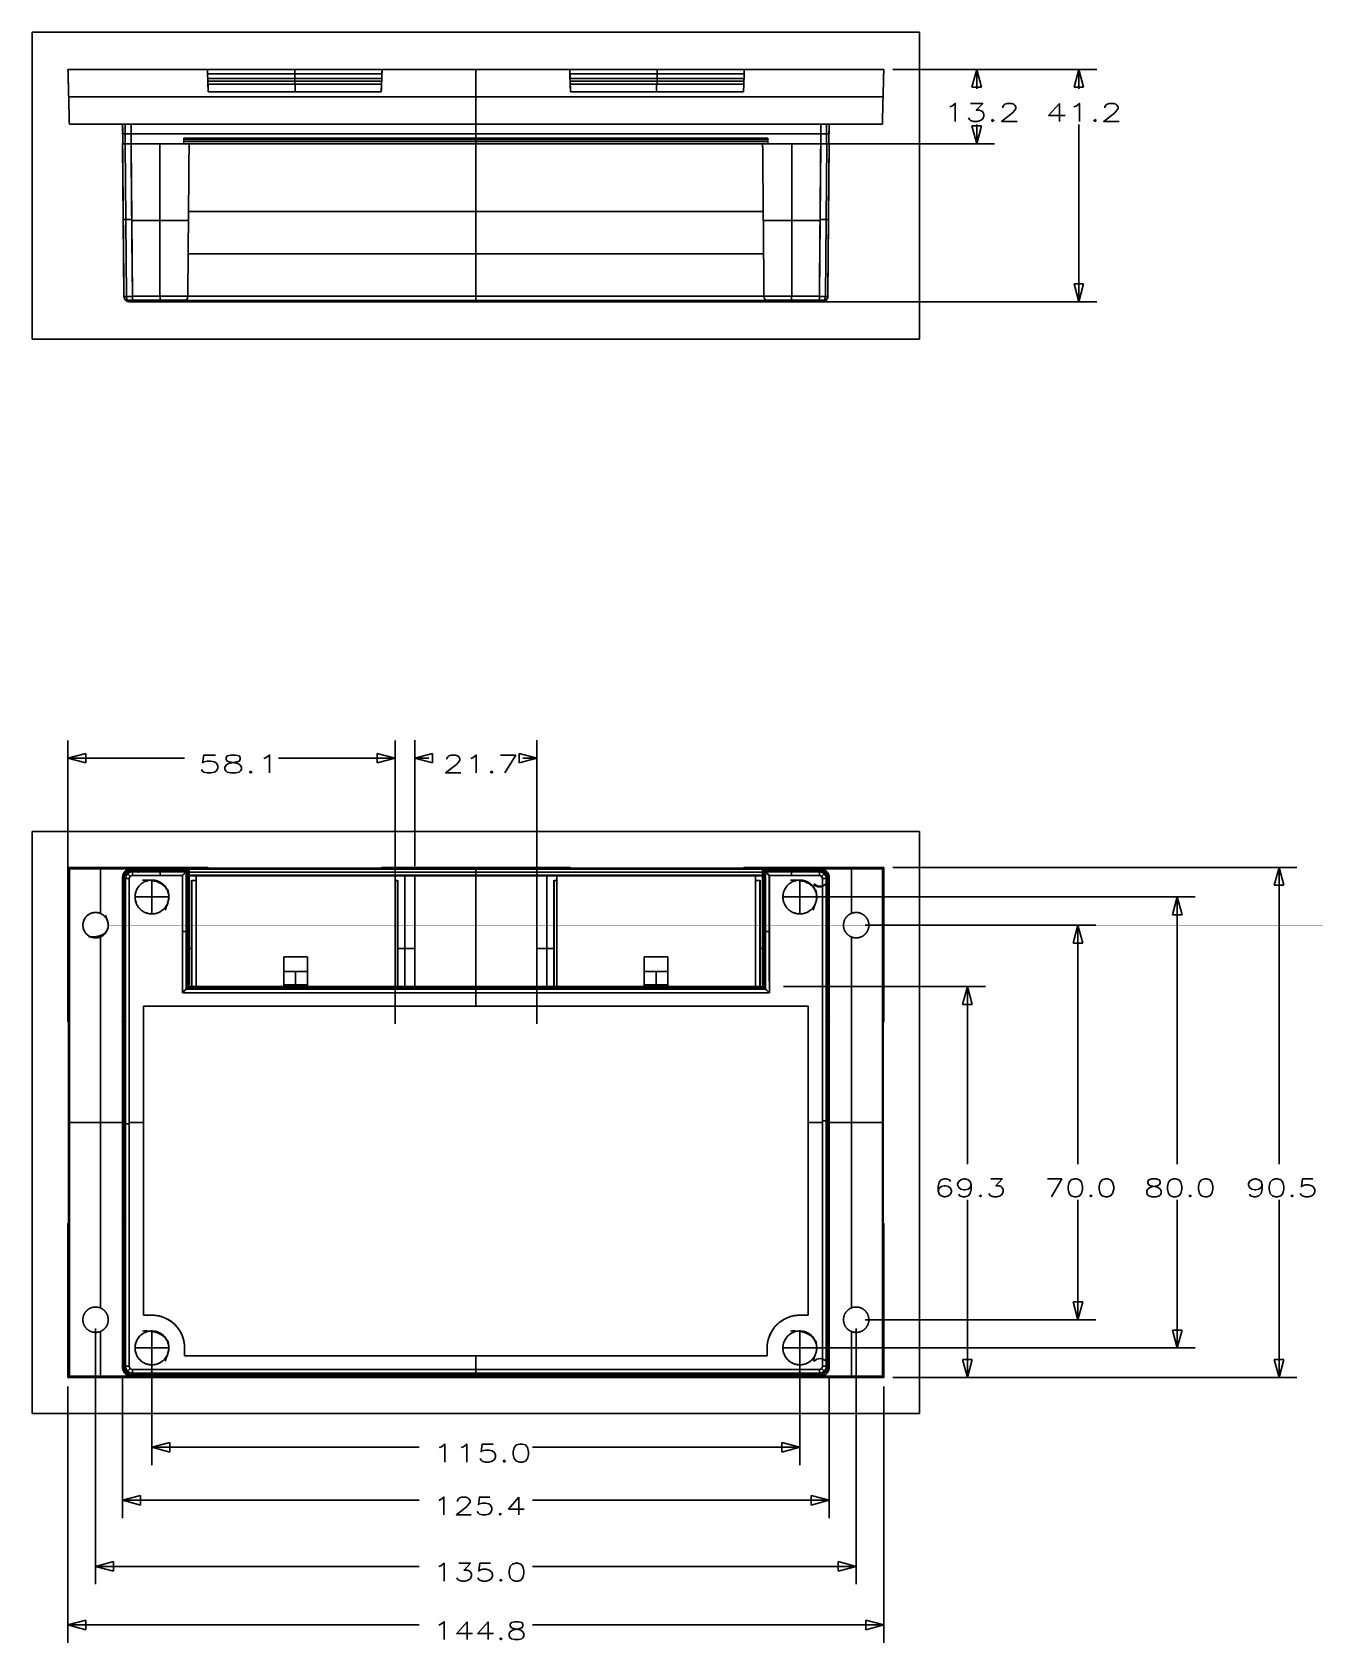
# Model space of a CAD drawing. Header units: inches. Extents: x 218 to 446, y 471 to 756.
import ezdxf

# ---------------------------------------------------------------- set-up
doc = ezdxf.new("R2010")
doc.units = ezdxf.units.IN
doc.layers.add('1', color=7, linetype='Continuous', true_color=0xffffff)
doc.styles.add('blockfont', font='simplex.shx')
doc.dimstyles.get("Standard").update_dxf_attribs({"dimtxt": 0.18, "dimasz": 0.18, "dimexe": 0.18, "dimexo": 0.0625, "dimgap": 0.09, "dimtad": 0, "dimtih": 1, "dimtoh": 1, "dimdec": 4, "dimzin": 0, "dimdsep": 46, "dimtxsty": 'Standard', "dimcen": 0.09, "dimadec": 0, "dimazin": 0, "dimtfac": 1, "dimtdec": 4, "dimtofl": 0, "dimtmove": 0, "dimatfit": 3, "dimfxl": 0, "dimtolj": 1, "dimtzin": 0, "dimarcsym": 0})

msp = doc.modelspace()

# ---------------------------------------------------------------- texts
at = {"layer": '1', "color": 7, "char_height": 3.175, "attachment_point": 7, "line_spacing_factor": 0.903614, "style": 'blockfont'}
for s, insert in [('\\W01.350;\\Fsimplex.shx;70.0', (398.11, 549.88)), ('\\W01.371;\\Fsimplex.shx;135.0', (289.52, 481.69))]:
    msp.add_mtext(s, dxfattribs=dict(at, insert=insert))

# ---------------------------------------------------------------- blocks, each defined once
blk = doc.blocks.new('ASSORTED_DRAFT1')
at = {"color": 7}
for p, q in [((229.71, 484.3), (232.89, 485.15)), ((229.71, 484.3), (232.89, 483.45)), ((232.89, 485.15), (232.89, 483.45))]:
    blk.add_line(p, q, dxfattribs=at)
blk = doc.blocks.new('ASSORTED_DRAFT2')
at = {"color": 7}
for p, q in [((364.71, 484.3), (361.54, 485.15)), ((361.54, 483.45), (361.54, 485.15)), ((364.71, 484.3), (361.54, 483.45))]:
    blk.add_line(p, q, dxfattribs=at)
blk = doc.blocks.new('ASSORTED_DRAFT3')
at = {"color": 7}
for p, q in [((404.08, 528.07), (403.23, 531.24)), ((403.23, 531.24), (404.93, 531.24)), ((404.08, 528.07), (404.93, 531.24))]:
    blk.add_line(p, q, dxfattribs=at)
blk = doc.blocks.new('ASSORTED_DRAFT4')
at = {"color": 7}
for p, q in [((404.08, 598.07), (403.23, 594.89)), ((404.08, 598.07), (404.93, 594.89)), ((404.93, 594.89), (403.23, 594.89))]:
    blk.add_line(p, q, dxfattribs=at)
blk = doc.blocks.new('_D0')
at = {"layer": '1', "color": 7}
for p, q in [((234.51, 517.98), (234.51, 492.86)), ((359.91, 517.98), (359.91, 492.86)), ((234.51, 496.04), (237.69, 496.89)), ((234.51, 496.04), (287.13, 496.04)), ((234.51, 496.04), (237.69, 495.19)), ((237.69, 496.89), (237.69, 495.19)), ((359.91, 496.04), (307.29, 496.04)), ((359.91, 496.04), (356.74, 496.89)), ((356.74, 495.19), (356.74, 496.89)), ((359.91, 496.04), (356.74, 495.19))]:
    blk.add_line(p, q, dxfattribs=at)
at = {"layer": '1', "color": 7, "insert": (289.52, 493.42), "char_height": 3.175, "attachment_point": 7, "line_spacing_factor": 0.903614, "style": 'blockfont'}
blk.add_mtext('\\W01.358;\\Fsimplex.shx;125.4', dxfattribs=at)
blk = doc.blocks.new('_D1')
at = {"layer": '1', "color": 7}
for p, q in [((351.81, 587.16), (387.64, 587.16)), ((384.47, 587.16), (383.61, 583.99)), ((384.47, 587.16), (384.47, 555.66)), ((384.47, 587.16), (385.32, 583.99)), ((385.32, 583.99), (383.61, 583.99)), ((384.47, 517.82), (384.47, 549.31)), ((384.47, 517.82), (383.61, 520.99)), ((383.61, 520.99), (385.32, 520.99)), ((384.47, 517.82), (385.32, 520.99)), ((371.2, 517.82), (387.64, 517.82))]:
    blk.add_line(p, q, dxfattribs=at)
at = {"layer": '1', "color": 7, "insert": (378.5, 549.88), "char_height": 3.175, "attachment_point": 7, "line_spacing_factor": 0.903614, "style": 'blockfont'}
blk.add_mtext('\\W01.350;\\Fsimplex.shx;69.3', dxfattribs=at)
blk = doc.blocks.new('_D2')
at = {"layer": '1', "color": 7}
for p, q in [((371.2, 749.89), (389.27, 749.89)), ((386.1, 749.89), (385.25, 746.72)), ((386.1, 749.89), (386.1, 746.47)), ((386.1, 749.89), (386.95, 746.72)), ((386.95, 746.72), (385.25, 746.72)), ((386.1, 736.69), (386.1, 740.12)), ((386.1, 736.69), (385.25, 739.87)), ((385.25, 739.87), (386.95, 739.87)), ((386.1, 736.69), (386.95, 739.87)), ((357.85, 736.69), (389.27, 736.69))]:
    blk.add_line(p, q, dxfattribs=at)
at = {"layer": '1', "color": 7, "insert": (380.13, 740.68), "char_height": 3.175, "attachment_point": 7, "line_spacing_factor": 0.903614, "style": 'blockfont'}
blk.add_mtext('\\W01.441;\\Fsimplex.shx;13.2', dxfattribs=at)
blk = doc.blocks.new('_D3')
at = {"layer": '1', "color": 7}
for p, q in [((224.81, 516.23), (224.81, 470.75)), ((369.61, 516.23), (369.61, 470.75)), ((224.81, 473.92), (227.99, 474.77)), ((227.99, 474.77), (227.99, 473.07)), ((369.61, 473.92), (366.44, 474.77)), ((366.44, 473.07), (366.44, 474.77)), ((224.81, 473.92), (287.13, 473.92)), ((224.81, 473.92), (227.99, 473.07)), ((369.61, 473.92), (307.29, 473.92)), ((369.61, 473.92), (366.44, 473.07))]:
    blk.add_line(p, q, dxfattribs=at)
at = {"layer": '1', "color": 7, "insert": (289.52, 471.31), "char_height": 3.175, "attachment_point": 7, "line_spacing_factor": 0.903614, "style": 'blockfont'}
blk.add_mtext('\\W01.371;\\Fsimplex.shx;144.8', dxfattribs=at)
blk = doc.blocks.new('_D4')
at = {"layer": '1', "color": 7}
for p, q in [((239.71, 521.48), (239.71, 502.25)), ((354.71, 521.48), (354.71, 502.25)), ((239.71, 505.43), (242.89, 506.28)), ((242.89, 506.28), (242.89, 504.58)), ((354.71, 505.43), (351.54, 506.28)), ((351.54, 504.58), (351.54, 506.28)), ((239.71, 505.43), (287.13, 505.43)), ((239.71, 505.43), (242.89, 504.58)), ((354.71, 505.43), (307.29, 505.43)), ((354.71, 505.43), (351.54, 504.58))]:
    blk.add_line(p, q, dxfattribs=at)
at = {"layer": '1', "color": 7, "insert": (289.52, 502.82), "char_height": 3.175, "attachment_point": 7, "line_spacing_factor": 0.903614, "style": 'blockfont'}
blk.add_mtext('\\W01.441;\\Fsimplex.shx;115.0', dxfattribs=at)
blk = doc.blocks.new('_D5')
at = {"layer": '1', "color": 7}
for p, q in [((224.81, 582.6), (224.81, 630.86)), ((282.86, 580.55), (282.86, 630.86)), ((224.81, 627.69), (227.99, 628.54)), ((224.81, 627.69), (245.49, 627.69)), ((224.81, 627.69), (227.99, 626.84)), ((227.99, 628.54), (227.99, 626.84)), ((282.86, 627.69), (262.18, 627.69)), ((282.86, 627.69), (279.69, 628.54)), ((279.69, 626.84), (279.69, 628.54)), ((282.86, 627.69), (279.69, 626.84))]:
    blk.add_line(p, q, dxfattribs=at)
at = {"layer": '1', "color": 7, "insert": (247.87, 625.07), "char_height": 3.175, "attachment_point": 7, "line_spacing_factor": 0.903614, "style": 'blockfont'}
blk.add_mtext('\\W01.533;\\Fsimplex.shx;58.1', dxfattribs=at)
blk = doc.blocks.new('_D6')
at = {"layer": '1', "color": 7}
for p, q in [((286.36, 608.55), (286.36, 630.87)), ((308.06, 580.55), (308.06, 630.87)), ((286.36, 627.69), (289.54, 628.55)), ((286.36, 627.69), (288.86, 627.69)), ((286.36, 627.69), (289.54, 626.84)), ((289.54, 628.55), (289.54, 626.84)), ((308.06, 627.69), (304.89, 628.55)), ((304.89, 626.84), (304.89, 628.55)), ((308.06, 627.69), (304.89, 626.84)), ((308.06, 627.69), (305.56, 627.69))]:
    blk.add_line(p, q, dxfattribs=at)
at = {"layer": '1', "color": 7, "insert": (291.25, 625.08), "char_height": 3.175, "attachment_point": 7, "line_spacing_factor": 0.903614, "style": 'blockfont'}
blk.add_mtext('\\W01.432;\\Fsimplex.shx;21.7', dxfattribs=at)
blk = doc.blocks.new('_D7')
at = {"layer": '1', "color": 7}
for p, q in [((371.2, 749.89), (407.4, 749.89)), ((404.23, 749.89), (403.38, 746.72)), ((404.23, 749.89), (404.23, 746.47)), ((404.23, 749.89), (405.08, 746.72)), ((405.08, 746.72), (403.38, 746.72)), ((404.23, 708.69), (404.23, 740.12)), ((404.23, 708.69), (403.38, 711.87)), ((403.38, 711.87), (405.08, 711.87)), ((404.23, 708.69), (405.08, 711.87)), ((357.36, 708.69), (407.4, 708.69))]:
    blk.add_line(p, q, dxfattribs=at)
at = {"layer": '1', "color": 7, "insert": (398.26, 740.68), "char_height": 3.175, "attachment_point": 7, "line_spacing_factor": 0.903614, "style": 'blockfont'}
blk.add_mtext('\\W01.441;\\Fsimplex.shx;41.2', dxfattribs=at)
blk = doc.blocks.new('_D8')
at = {"layer": '1', "color": 7}
for p, q in [((356.3, 603.07), (424.87, 603.07)), ((421.69, 603.07), (420.84, 599.89)), ((421.69, 603.07), (421.69, 555.66)), ((421.69, 603.07), (422.55, 599.89)), ((422.55, 599.89), (420.84, 599.89)), ((421.69, 523.07), (421.69, 549.31)), ((421.69, 523.07), (420.84, 526.24)), ((420.84, 526.24), (422.55, 526.24)), ((421.69, 523.07), (422.55, 526.24)), ((356.3, 523.07), (424.87, 523.07))]:
    blk.add_line(p, q, dxfattribs=at)
at = {"layer": '1', "color": 7, "insert": (415.73, 549.88), "char_height": 3.175, "attachment_point": 7, "line_spacing_factor": 0.903614, "style": 'blockfont'}
blk.add_mtext('\\W01.350;\\Fsimplex.shx;80.0', dxfattribs=at)
blk = doc.blocks.new('_D9')
at = {"layer": '1', "color": 7}
for p, q in [((371.2, 608.32), (442.95, 608.32)), ((439.77, 608.32), (438.92, 605.14)), ((439.77, 608.32), (439.77, 555.66)), ((439.77, 608.32), (440.62, 605.14)), ((440.62, 605.14), (438.92, 605.14)), ((439.77, 517.82), (439.77, 549.31)), ((439.77, 517.82), (438.92, 520.99)), ((438.92, 520.99), (440.62, 520.99)), ((439.77, 517.82), (440.62, 520.99)), ((371.2, 517.82), (442.95, 517.82))]:
    blk.add_line(p, q, dxfattribs=at)
at = {"layer": '1', "color": 7, "insert": (433.81, 549.88), "char_height": 3.175, "attachment_point": 7, "line_spacing_factor": 0.903614, "style": 'blockfont'}
blk.add_mtext('\\W01.350;\\Fsimplex.shx;90.5', dxfattribs=at)

# ---------------------------------------------------------------- dimensions: what is measured, and where the dimension line sits
at = {"layer": '1', "color": 7}
for base, p1, p2, picture, middle in [((397.47, 741.71), (357.36, 708.69), (371.2, 749.89), '_D7', (397.47, 741.71)), ((379.34, 741.71), (357.85, 736.69), (371.2, 749.89), '_D2', (379.34, 741.71)), ((433.01, 550.9), (371.2, 517.82), (371.2, 608.32), '_D9', (433.01, 550.9)), ((414.93, 550.9), (356.3, 603.07), (356.3, 523.07), '_D8', (414.93, 550.9)), ((377.71, 550.9), (351.81, 587.16), (371.2, 517.82), '_D1', (377.71, 550.9))]:
    dim = msp.add_linear_dim(base=base, p1=p1, p2=p2, angle=90, text=' <> ', dimstyle='Standard', override={"dimtxt": 3.175, "dimasz": 3.175, "dimexe": 3.175, "dimexo": 1.5875, "dimgap": 1.5875, "dimdec": 1, "dimblk1": 'CLOSEDBLANK', "dimclrd": 7, "dimclre": 7, "dimclrt": 7, "dimtm": -0.005, "dimtdec": 3}, dxfattribs=at)
    dim.commit()
    dim.dimension.update_dxf_attribs({"geometry": picture, "text_midpoint": middle})
for base, p1, p2, picture, middle in [((247.07681, 626.099), (224.81189, 582.60315), (282.86193, 580.55317), '_D5', (247.07681, 626.099)), ((290.45, 626.11), (286.36, 608.55), (308.06, 580.55), '_D6', (290.45, 626.11)), ((288.72, 503.84), (239.71, 521.48), (354.71, 521.48), '_D4', (288.72, 503.84)), ((288.72, 494.45), (359.91, 517.98), (234.51, 517.98), '_D0', (288.72, 494.45)), ((288.72, 472.33), (369.61, 516.23), (224.81, 516.23), '_D3', (288.72, 472.33))]:
    dim = msp.add_linear_dim(base=base, p1=p1, p2=p2, text=' <> ', dimstyle='Standard', override={"dimtxt": 3.175, "dimasz": 3.175, "dimexe": 3.175, "dimexo": 1.5875, "dimgap": 1.5875, "dimdec": 1, "dimblk1": 'CLOSEDBLANK', "dimclrd": 7, "dimclre": 7, "dimclrt": 7, "dimtm": -0.005, "dimtdec": 3}, dxfattribs=at)
    dim.commit()
    dim.dimension.update_dxf_attribs({"geometry": picture, "text_midpoint": middle})

# ---------------------------------------------------------------- linework, layer by layer
at = {"layer": '1', "color": 251}
for p, q in [((218.46, 702.03), (218.46, 756.5)), ((375.96, 756.5), (218.46, 756.5)), ((375.96, 756.5), (375.96, 702.03)), ((218.46, 702.03), (375.96, 702.03)), ((218.46, 511.43), (218.46, 614.7)), ((375.96, 614.7), (218.46, 614.7)), ((375.96, 614.7), (375.96, 511.43)), ((218.46, 511.43), (375.96, 511.43))]:
    msp.add_line(p, q, dxfattribs=at)
at = {"layer": '1', "color": 143}
for p, q in [((249.66, 749.89), (280.47, 749.89)), ((280.56, 749.89), (280.42, 745.89)), ((280.56, 749.89), (280.42, 745.89)), ((280.56, 749.89), (280.56, 749.89)), ((313.86, 749.89), (313.86, 749.89)), ((313.86, 749.89), (314, 745.89)), ((313.86, 749.89), (314, 745.89)), ((344.77, 749.89), (313.96, 749.89)), ((280.51, 748.29), (249.62, 748.29)), ((249.64, 747.79), (280.49, 747.79)), ((280.47, 747.29), (249.65, 747.29)), ((280.47, 747.29), (249.65, 747.29)), ((265.06, 747.29), (265.06, 748.29)), ((265.16, 747.29), (265.16, 745.89)), ((280.42, 745.89), (280.42, 745.89)), ((280.49, 747.89), (280.49, 747.89)), ((313.92, 748.29), (344.81, 748.29)), ((313.93, 747.89), (313.93, 747.89)), ((313.94, 747.79), (344.79, 747.79)), ((313.95, 747.29), (344.77, 747.29)), ((313.95, 747.29), (344.77, 747.29)), ((314, 745.89), (314, 745.89)), ((329.26, 747.29), (329.26, 745.89)), ((329.36, 748.29), (329.36, 747.29)), ((234.51, 740.19), (234.57, 736.69)), ((359.91, 740.19), (359.85, 736.69)), ((234.51, 606.57), (234.51, 606.57)), ((234.54, 519.59), (234.54, 606.54)), ((234.57, 519.63), (234.57, 606.51)), ((249.63, 608.26), (249.63, 608.33)), ((280.49, 608.33), (280.49, 608.26)), ((344.86, 608.26), (344.86, 608.32)), ((359.85, 606.51), (359.85, 519.63)), ((359.88, 519.59), (359.88, 606.54)), ((359.91, 606.57), (359.91, 606.57)), ((267.31, 592.47), (263.11, 592.47)), ((331.31, 592.47), (327.11, 592.47)), ((263.11, 589.87), (267.31, 589.87)), ((263.11, 589.87), (263.11, 587.16)), ((263.11, 589.87), (267.31, 589.87)), ((265.21, 587.16), (265.21, 589.87)), ((267.31, 589.87), (267.31, 587.16)), ((327.11, 589.87), (331.31, 589.87)), ((327.11, 589.87), (327.11, 587.16)), ((327.11, 589.87), (331.31, 589.87)), ((329.21, 587.16), (329.21, 589.87)), ((331.31, 589.87), (331.31, 587.16)), ((263.11, 587.47), (267.31, 587.47)), ((327.11, 587.47), (331.31, 587.47)), ((224.8, 580.95), (225.06, 580.95)), ((225.06, 580.88), (224.91, 580.88)), ((225.06, 580.88), (224.91, 580.88)), ((224.91, 580.88), (224.91, 545.26)), ((234.51, 580.88), (234.38, 580.88)), ((234.44, 580.95), (234.51, 580.95)), ((234.51, 581.02), (234.51, 581.02)), ((359.92, 581.02), (359.91, 581.02)), ((359.98, 580.95), (359.91, 580.95)), ((359.91, 580.88), (360.05, 580.88)), ((369.62, 580.95), (369.56, 580.95)), ((225.06, 563.07), (224.91, 563.07)), ((234.57, 563.07), (234.51, 563.07)), ((359.91, 563.07), (359.85, 563.07)), ((224.8, 545.19), (225.06, 545.19)), ((224.91, 545.26), (225.06, 545.26)), ((225.06, 545.26), (224.91, 545.26)), ((234.51, 545.26), (234.37, 545.26)), ((234.44, 545.19), (234.51, 545.19)), ((359.91, 545.26), (360.05, 545.26)), ((359.98, 545.19), (359.91, 545.19)), ((369.62, 545.19), (369.56, 545.19)), ((224.81, 517.82), (225.06, 518.07)), ((369.61, 517.82), (224.81, 517.82)), ((224.94, 517.94), (369.49, 517.94)), ((235.92, 518.07), (225.06, 518.07)), ((234.51, 519.57), (234.51, 519.57)), ((297.21, 517.82), (297.21, 518.07)), ((369.36, 518.07), (358.51, 518.07)), ((359.91, 519.57), (359.91, 519.57)), ((369.61, 517.82), (369.36, 518.07))]:
    msp.add_line(p, q, dxfattribs=at)
at = {"layer": '1', "color": 161}
for p, q in [((349.06, 737.49), (245.36, 737.49)), ((297.21, 737.49), (297.21, 736.69)), ((234.75, 709.64), (234.51, 736.69)), ((234.75, 709.64), (234.51, 736.62)), ((234.95, 736.69), (235.18, 709.63)), ((236.01, 736.69), (236.25, 709.64)), ((245.36, 737.09), (349.06, 737.09)), ((348.02, 736.69), (246.41, 736.69)), ((358.41, 736.69), (358.18, 709.64)), ((359.24, 709.63), (359.48, 736.69)), ((359.67, 709.64), (359.91, 736.69)), ((359.67, 709.64), (359.91, 736.62)), ((246.21, 724.69), (348.22, 724.69)), ((236.8, 708.69), (235.7, 708.69)), ((236.25, 709.64), (246.08, 709.64)), ((236.25, 708.97), (245.79, 708.97)), ((245.13, 708.69), (236.25, 708.69)), ((241.16, 709.64), (241.16, 708.69)), ((348.35, 709.64), (358.18, 709.64)), ((348.64, 708.97), (358.18, 708.97)), ((358.18, 708.69), (349.27, 708.69)), ((353.23, 709.64), (353.23, 708.69)), ((357.62, 708.69), (358.73, 708.69)), ((234.75, 606.33), (234.51, 606.57)), ((234.75, 519.28), (234.75, 606.33)), ((234.75, 519.8), (234.75, 606.33)), ((234.95, 607.62), (235.18, 607.38)), ((235.03, 519.28), (235.03, 606.33)), ((235.7, 606.33), (235.7, 519.8)), ((236.01, 608.07), (236.25, 607.83)), ((236.25, 607.83), (246.08, 607.83)), ((236.25, 607.55), (245.79, 607.55)), ((245.13, 606.88), (236.25, 606.88)), ((241.16, 607.83), (241.16, 606.88)), ((245.13, 586.08), (245.13, 606.88)), ((245.79, 607.55), (245.79, 586.75)), ((246.08, 607.83), (246.08, 587.03)), ((348.11, 607.49), (246.31, 607.49)), ((246.31, 606.95), (348.11, 606.95)), ((297.21, 606.95), (297.21, 608.02)), ((348.35, 607.83), (358.18, 607.83)), ((348.35, 587.03), (348.35, 607.83)), ((348.63, 586.75), (348.63, 607.55)), ((348.64, 607.55), (358.18, 607.55)), ((358.18, 606.88), (349.27, 606.88)), ((349.3, 606.88), (349.3, 586.08)), ((353.23, 607.83), (353.23, 606.88)), ((358.41, 608.07), (358.18, 607.83)), ((358.73, 519.8), (358.73, 606.33)), ((359.24, 607.38), (359.48, 607.62)), ((359.39, 606.85), (359.39, 519.8)), ((359.67, 606.33), (359.91, 606.57)), ((359.68, 606.85), (359.68, 519.8)), ((359.68, 606.33), (359.68, 519.8)), ((246.08, 596.95), (245.13, 596.95)), ((348.35, 596.95), (349.3, 596.95)), ((246.21, 587.16), (246.09, 587.16)), ((246.11, 587.16), (348.35, 587.16)), ((348.35, 587.16), (348.22, 587.16)), ((238.21, 583.67), (356.21, 583.67)), ((238.21, 528.87), (238.21, 583.67)), ((356.21, 583.67), (356.21, 528.87)), ((359.68, 563.33), (358.73, 563.33)), ((234.75, 562.81), (235.7, 562.81)), ((239.71, 528.87), (238.21, 528.87)), ((356.21, 528.87), (354.71, 528.87)), ((245.51, 521.67), (245.51, 523.07)), ((348.91, 523.07), (348.91, 521.67)), ((348.91, 521.67), (245.51, 521.67)), ((234.75, 519.8), (234.51, 519.57)), ((235.18, 518.75), (234.95, 518.51)), ((236.01, 518.07), (236.25, 518.3)), ((358.41, 518.07), (358.18, 518.3)), ((359.48, 518.51), (359.24, 518.75)), ((359.67, 519.8), (359.91, 519.57))]:
    msp.add_line(p, q, dxfattribs=at)
at = {"layer": '1', "color": 7}
for p, q in [((366.3, 598.07), (407.26, 598.07)), ((404.08, 598.07), (404.08, 555.66)), ((404.08, 528.07), (404.08, 549.31)), ((229.71, 526.48), (229.71, 481.13)), ((364.71, 526.48), (364.71, 481.13)), ((366.3, 528.07), (407.26, 528.07)), ((229.71, 484.3), (287.13, 484.3)), ((364.71, 484.3), (307.29, 484.3))]:
    msp.add_line(p, q, dxfattribs=at)
at = {"layer": '1', "color": 161}
for points in [[(234.64, 723.25, 0), (234.64, 723.25, 0), (234.64, 723.25, 0), (234.64, 723.25, 0), (234.65, 723.25, 0), (234.66, 723.25, 0), (234.66, 723.25, 0), (234.67, 723.25, 0), (234.68, 723.25, 0), (234.7, 723.25, 0), (234.71, 723.24, 0), (234.73, 723.24, 0), (234.74, 723.24, 0), (234.76, 723.24, 0), (234.78, 723.24, 0), (234.8, 723.24, 0), (234.82, 723.24, 0), (234.85, 723.24, 0), (234.87, 723.24, 0), (234.9, 723.24, 0), (234.92, 723.24, 0), (234.95, 723.24, 0), (234.98, 723.24, 0), (235.01, 723.24, 0), (235.04, 723.24, 0), (235.08, 723.24, 0), (235.11, 723.24, 0), (235.15, 723.24, 0), (235.18, 723.24, 0), (235.22, 723.24, 0), (235.26, 723.24, 0), (235.29, 723.24, 0), (235.33, 723.24, 0), (235.37, 723.24, 0), (235.41, 723.24, 0), (235.46, 723.24, 0), (235.5, 723.24, 0), (235.54, 723.24, 0), (235.58, 723.24, 0), (235.63, 723.24, 0), (235.67, 723.24, 0), (235.72, 723.25, 0), (235.76, 723.25, 0), (235.81, 723.25, 0), (235.85, 723.25, 0), (235.9, 723.25, 0), (235.95, 723.25, 0), (235.99, 723.25, 0), (236.04, 723.25, 0), (236.09, 723.25, 0), (236.14, 723.25, 0)], [(358.29, 723.25, 0), (358.34, 723.25, 0), (358.38, 723.25, 0), (358.43, 723.25, 0), (358.48, 723.25, 0), (358.52, 723.25, 0), (358.57, 723.25, 0), (358.62, 723.25, 0), (358.66, 723.25, 0), (358.71, 723.24, 0), (358.75, 723.24, 0), (358.8, 723.24, 0), (358.84, 723.24, 0), (358.88, 723.24, 0), (358.93, 723.24, 0), (358.97, 723.24, 0), (359.01, 723.24, 0), (359.05, 723.24, 0), (359.09, 723.24, 0), (359.13, 723.24, 0), (359.17, 723.24, 0), (359.21, 723.24, 0), (359.24, 723.24, 0), (359.28, 723.24, 0), (359.31, 723.24, 0), (359.35, 723.24, 0), (359.38, 723.24, 0), (359.41, 723.24, 0), (359.44, 723.24, 0), (359.47, 723.24, 0), (359.5, 723.24, 0), (359.53, 723.24, 0), (359.55, 723.24, 0), (359.58, 723.24, 0), (359.6, 723.24, 0), (359.62, 723.24, 0), (359.64, 723.24, 0), (359.66, 723.24, 0), (359.68, 723.24, 0), (359.7, 723.24, 0), (359.71, 723.24, 0), (359.73, 723.24, 0), (359.74, 723.25, 0), (359.75, 723.25, 0), (359.76, 723.25, 0), (359.77, 723.25, 0), (359.77, 723.25, 0), (359.78, 723.25, 0), (359.78, 723.25, 0), (359.79, 723.25, 0), (359.79, 723.25, 0)], [(234.76, 709.64, 0), (234.76, 709.64, 0), (234.76, 709.63, 0), (234.76, 709.63, 0), (234.77, 709.63, 0), (234.77, 709.63, 0), (234.78, 709.63, 0), (234.79, 709.63, 0), (234.8, 709.63, 0), (234.82, 709.63, 0), (234.83, 709.63, 0), (234.85, 709.63, 0), (234.86, 709.63, 0), (234.88, 709.63, 0), (234.9, 709.63, 0), (234.92, 709.63, 0), (234.94, 709.63, 0), (234.97, 709.63, 0), (234.99, 709.63, 0), (235.02, 709.63, 0), (235.04, 709.63, 0), (235.07, 709.63, 0), (235.1, 709.63, 0), (235.13, 709.63, 0), (235.16, 709.63, 0), (235.2, 709.63, 0), (235.23, 709.63, 0), (235.26, 709.63, 0), (235.3, 709.63, 0), (235.34, 709.63, 0), (235.37, 709.63, 0), (235.41, 709.63, 0), (235.45, 709.63, 0), (235.49, 709.63, 0), (235.53, 709.63, 0), (235.57, 709.63, 0), (235.62, 709.63, 0), (235.66, 709.63, 0), (235.7, 709.63, 0), (235.75, 709.63, 0), (235.79, 709.63, 0), (235.84, 709.63, 0), (235.88, 709.63, 0), (235.93, 709.63, 0), (235.97, 709.63, 0), (236.02, 709.63, 0), (236.07, 709.63, 0), (236.11, 709.63, 0), (236.16, 709.63, 0), (236.21, 709.64, 0), (236.25, 709.64, 0)], [(358.17, 709.64, 0), (358.22, 709.63, 0), (358.26, 709.63, 0), (358.31, 709.63, 0), (358.36, 709.63, 0), (358.4, 709.63, 0), (358.45, 709.63, 0), (358.5, 709.63, 0), (358.54, 709.63, 0), (358.59, 709.63, 0), (358.63, 709.63, 0), (358.68, 709.63, 0), (358.72, 709.63, 0), (358.76, 709.63, 0), (358.81, 709.63, 0), (358.85, 709.63, 0), (358.89, 709.63, 0), (358.93, 709.63, 0), (358.97, 709.63, 0), (359.01, 709.63, 0), (359.05, 709.63, 0), (359.09, 709.63, 0), (359.12, 709.63, 0), (359.16, 709.63, 0), (359.19, 709.63, 0), (359.23, 709.63, 0), (359.26, 709.63, 0), (359.29, 709.63, 0), (359.32, 709.63, 0), (359.35, 709.63, 0), (359.38, 709.63, 0), (359.41, 709.63, 0), (359.43, 709.63, 0), (359.46, 709.63, 0), (359.48, 709.63, 0), (359.5, 709.63, 0), (359.52, 709.63, 0), (359.54, 709.63, 0), (359.56, 709.63, 0), (359.58, 709.63, 0), (359.59, 709.63, 0), (359.61, 709.63, 0), (359.62, 709.63, 0), (359.63, 709.63, 0), (359.64, 709.63, 0), (359.65, 709.63, 0), (359.66, 709.63, 0), (359.66, 709.63, 0), (359.66, 709.63, 0), (359.67, 709.63, 0), (359.67, 709.64, 0)]]:
    msp.add_polyline3d(points, dxfattribs=at)
at = {"layer": '1', "color": 161, "extrusion": (0, 0, -1)}
for centre, start, end in [((-236.25, 606.33), 0.07, 89.93), ((-358.18, 519.8), 180.0701, 269.93)]:
    msp.add_arc(centre, 0.551, start, end, dxfattribs=at)
at = {"layer": '1', "color": 161}
for centre, start, end in [((358.18, 606.33), 0.0701, 89.93), ((236.25, 519.8), 180.0701, 269.93)]:
    msp.add_arc(centre, 0.551, start, end, dxfattribs=at)
for centre, start_param, end_param in [((236.14, 606.43), 0.787105, 2.355644), ((236.26, 606.31), 0.787105, 2.355644), ((358.17, 606.36), 3.927541, 5.49608), ((358.29, 606.47), 3.927541, 5.49608), ((358.3, 519.66), 0.787108, 2.355648), ((236.12, 519.7), 3.927539, 5.496078)]:
    msp.add_ellipse(centre, major_axis=(1.5, 0), ratio=0.999924, start_param=start_param, end_param=end_param, dxfattribs=at)
at = {"layer": '1', "color": 143}
for points, degree in [([(224.91, 745.89), (224.81, 749.89)], 1), ([(224.81, 749.89), (224.85, 748.56), (224.88, 747.23), (224.91, 745.89)], 3), ([(224.91, 745.89), (224.88, 747.23), (224.85, 748.56), (224.81, 749.89)], 3), ([(224.81, 749.89), (225.06, 740.19)], 1), ([(224.81, 749.89), (233.06, 749.89), (241.31, 749.89), (249.56, 749.89)], 3), ([(225.06, 740.19), (224.81, 749.89)], 1), ([(224.91, 745.89), (224.81, 749.89)], 1), ([(224.81, 749.89), (249.56, 749.89)], 1), ([(249.56, 749.89), (249.7, 745.89)], 1), ([(249.56, 749.89), (249.61, 748.56), (249.66, 747.23), (249.7, 745.89)], 3), ([(249.59, 749.09), (265.06, 749.09), (280.53, 749.09)], 2), ([(249.75, 749.89), (259.96, 749.89), (270.16, 749.89), (280.37, 749.89)], 3), ([(265.06, 749.89), (265.06, 749.09), (265.06, 748.29)], 2), ([(280.42, 745.89), (280.56, 749.89)], 1), ([(280.42, 745.89), (280.47, 747.23), (280.52, 748.56), (280.56, 749.89)], 3), ([(280.42, 745.89), (280.56, 749.89)], 1), ([(280.56, 749.89), (297.21, 749.89)], 1), ([(280.56, 749.89), (291.66, 749.89), (302.76, 749.89), (313.86, 749.89)], 3), ([(297.21, 749.89), (297.21, 745.04), (297.21, 740.19)], 2), ([(313.86, 749.89), (297.21, 749.89)], 1), ([(314, 745.89), (313.86, 749.89)], 1), ([(313.86, 749.89), (313.91, 748.56), (313.96, 747.23), (314, 745.89)], 3), ([(314, 745.89), (313.86, 749.89)], 1), ([(344.83, 749.09), (329.36, 749.09), (313.89, 749.09)], 2), ([(344.67, 749.89), (334.43, 749.89), (324.2, 749.89), (313.96, 749.89)], 3), ([(329.36, 749.89), (329.36, 749.09), (329.36, 748.29)], 2), ([(344.72, 745.89), (344.77, 747.23), (344.82, 748.56), (344.86, 749.89)], 3), ([(344.86, 749.89), (344.72, 745.89)], 1), ([(344.86, 749.89), (353.11, 749.89), (361.36, 749.89), (369.61, 749.89)], 3), ([(369.61, 749.89), (344.86, 749.89)], 1), ([(344.86, 749.89), (344.86, 749.89)], 1), ([(369.61, 749.89), (369.36, 740.19)], 1), ([(369.36, 740.19), (369.61, 749.89)], 1), ([(369.51, 745.89), (369.61, 749.89)], 1), ([(280.51, 748.29), (270.21, 748.29), (259.91, 748.29), (249.62, 748.29)], 3), ([(249.65, 747.29), (280.47, 747.29)], 1), ([(249.7, 745.89), (280.42, 745.89)], 1), ([(249.7, 745.89), (249.74, 745.89), (249.77, 745.89), (249.8, 745.89)], 3), ([(249.8, 745.89), (260.01, 745.89), (270.22, 745.89), (280.42, 745.89)], 3), ([(313.92, 748.29), (324.21, 748.29), (334.51, 748.29), (344.81, 748.29)], 3), ([(313.95, 747.29), (344.77, 747.29)], 1), ([(344.72, 745.89), (314, 745.89)], 1), ([(314, 745.89), (314.01, 745.89), (314.01, 745.89), (314.02, 745.89)], 3), ([(314.02, 745.89), (324.25, 745.89), (334.49, 745.89), (344.72, 745.89)], 3), ([(224.94, 745.04), (224.94, 745.04), (224.94, 745.04)], 2), ([(224.94, 745.04), (297.21, 745.04), (369.49, 745.04)], 2), ([(225.06, 740.19), (225.06, 740.19), (225.06, 740.19), (225.06, 740.19)], 3), ([(369.36, 740.19), (321.26, 740.19), (273.16, 740.19), (225.06, 740.19)], 3), ([(225.06, 740.19), (236, 740.19)], 1), ([(234.57, 736.69), (234.51, 740.19)], 1), ([(234.51, 740.19), (234.51, 740.19), (234.84, 740.19), (235.62, 740.19), (236.01, 740.19)], 3), ([(234.95, 740.19), (234.97, 738.44), (234.99, 736.69)], 2), ([(236.01, 740.19), (276.81, 740.19), (317.61, 740.19), (358.41, 740.19)], 3), ([(236.01, 736.69), (236.01, 740.19)], 1), ([(236.01, 740.19), (236.01, 736.69)], 1), ([(297.21, 740.19), (297.21, 738.94), (297.21, 737.69)], 2), ([(358.41, 740.19), (358.41, 736.69)], 1), ([(358.41, 736.69), (358.41, 740.19)], 1), ([(358.41, 740.19), (358.8, 740.19), (359.59, 740.19), (359.92, 740.19), (359.91, 740.19)], 3), ([(358.42, 740.19), (369.36, 740.19)], 1), ([(359.47, 740.19), (359.45, 738.44), (359.43, 736.69)], 2), ([(359.91, 740.19), (359.85, 736.69)], 1), ([(236.01, 738.44), (297.21, 738.44), (358.41, 738.44)], 2), ([(349.06, 737.69), (314.5, 737.69), (279.93, 737.69), (245.36, 737.69)], 3), ([(245.36, 737.69), (245.36, 736.69)], 1), ([(349.06, 736.69), (349.06, 737.69)], 1), ([(358.57, 739.49), (358.41, 739.49)], 1), ([(236.01, 736.69), (235.64, 736.69), (234.88, 736.69), (234.57, 736.69), (234.58, 736.69)], 3), ([(245.36, 736.69), (242.25, 736.69), (239.13, 736.69), (236.01, 736.69)], 3), ([(236.01, 736.69), (245.36, 736.69)], 1), ([(358.41, 736.69), (355.3, 736.69), (352.18, 736.69), (349.06, 736.69)], 3), ([(349.06, 736.69), (358.41, 736.69)], 1), ([(359.85, 736.69), (359.86, 736.69), (359.54, 736.69), (358.79, 736.69), (358.41, 736.69)], 3), ([(224.81, 608.32), (225.06, 608.07)], 1), ([(224.81, 581.02), (224.81, 590.12), (224.81, 599.22), (224.81, 608.32)], 3), ([(224.81, 608.32), (233.06, 608.32), (241.31, 608.32), (249.56, 608.32)], 3), ([(225.06, 608.07), (224.81, 608.32)], 1), ([(224.81, 608.32), (249.56, 608.32)], 1), ([(224.81, 581.02), (224.81, 590.12), (224.81, 599.22), (224.81, 608.32)], 3), ([(224.94, 517.94), (224.94, 563.07), (224.94, 608.19)], 2), ([(224.94, 608.19), (297.21, 608.19), (369.49, 608.19)], 2), ([(225.06, 608.07), (225.06, 578.07), (225.06, 548.07), (225.06, 518.07)], 3), ([(236.19, 608.07), (232.48, 608.07), (228.77, 608.07), (225.06, 608.07)], 3), ([(225.06, 518.07), (225.06, 548.07), (225.06, 578.07), (225.06, 608.07)], 3), ([(225.06, 608.07), (236, 608.07)], 1), ([(230.56, 608.07), (230.56, 600.15)], 1), ([(234.51, 606.57), (234.51, 606.95), (234.66, 607.32), (234.93, 607.6)], 3), ([(234.54, 606.57), (234.51, 606.57)], 1), ([(234.51, 606.12), (234.51, 597.75), (234.51, 589.38), (234.51, 581.02)], 3), ([(234.51, 581.02), (234.51, 589.38), (234.51, 597.75), (234.51, 606.12)], 3), ([(235.03, 607.7), (235.14, 607.79), (235.25, 607.87), (235.38, 607.92)], 3), ([(236.01, 608.07), (236.01, 608.04)], 1), ([(236.01, 608.04), (236.01, 608.07)], 1), ([(369.36, 608.07), (326.63, 608.07), (283.9, 608.07), (241.16, 608.07)], 3), ([(245.36, 607.16), (245.36, 607.09), (245.36, 607.03), (245.36, 606.97)], 3), ([(246.28, 608.04), (297.21, 608.04), (348.14, 608.04)], 2), ([(348.11, 608.02), (314.18, 608.02), (280.25, 608.02), (246.31, 608.02)], 3), ([(348.11, 606.95), (314.18, 606.95), (280.25, 606.95), (246.31, 606.95)], 3), ([(348.11, 606.91), (297.21, 606.91), (246.31, 606.91)], 2), ([(246.31, 606.85), (280.25, 606.85), (314.18, 606.85), (348.11, 606.85)], 3), ([(246.5, 608.07), (280.31, 608.07), (314.11, 608.07), (347.92, 608.07)], 3), ([(246.76, 587.16), (246.76, 596.61), (246.76, 606.07)], 2), ([(246.81, 606.02), (247.56, 606.02)], 1), ([(246.81, 587.16), (246.81, 593.45), (246.81, 599.73), (246.81, 606.02)], 3), ([(246.81, 606.02), (246.81, 599.73), (246.81, 593.45), (246.81, 587.16)], 3), ([(247.56, 606.02), (247.31, 606.02), (247.06, 606.02), (246.81, 606.02)], 3), ([(247.56, 587.16), (247.56, 593.76), (247.56, 600.36), (247.56, 606.97)], 3), ([(282.86, 606.85), (247.56, 606.85)], 1), ([(247.56, 606.85), (247.56, 600.29), (247.56, 593.72), (247.56, 587.16)], 3), ([(249.56, 608.32), (249.7, 608.21)], 1), ([(249.56, 608.32), (249.61, 608.28), (249.66, 608.25), (249.7, 608.21)], 3), ([(249.7, 608.21), (280.42, 608.21)], 1), ([(249.7, 608.21), (249.74, 608.21), (249.77, 608.21), (249.8, 608.21)], 3), ([(249.8, 608.21), (260.01, 608.21), (270.22, 608.21), (280.42, 608.21)], 3), ([(280.42, 608.21), (280.56, 608.32)], 1), ([(280.42, 608.21), (280.47, 608.25), (280.52, 608.28), (280.56, 608.32)], 3), ([(280.56, 608.32), (291.66, 608.32), (302.76, 608.32), (313.86, 608.32)], 3), ([(280.56, 608.32), (297.21, 608.32)], 1), ([(282.86, 606.97), (282.86, 600.36), (282.86, 593.76), (282.86, 587.16)], 3), ([(282.86, 587.16), (282.86, 593.72), (282.86, 600.29), (282.86, 606.85)], 3), ([(282.86, 606.02), (283.31, 606.02)], 1), ([(283.31, 606.02), (283.22, 606.02), (283.12, 606.02), (283.03, 606.02)], 3), ([(283.31, 606.02), (283.31, 599.73), (283.31, 593.45), (283.31, 587.16)], 3), ([(283.31, 587.16), (283.31, 593.45), (283.31, 599.73), (283.31, 606.02)], 3), ([(283.36, 606.07), (283.36, 596.61), (283.36, 587.16)], 2), ([(284.61, 587.16), (284.61, 597.01), (284.61, 606.85)], 2), ([(286.36, 587.16), (286.36, 593.76), (286.36, 600.36), (286.36, 606.97)], 3), ([(308.06, 606.85), (286.36, 606.85)], 1), ([(286.36, 606.85), (286.36, 600.29), (286.36, 593.72), (286.36, 587.16)], 3), ([(297.21, 608.32), (297.21, 608.19), (297.21, 608.07)], 2), ([(313.86, 608.32), (297.21, 608.32)], 1), ([(297.21, 608.07), (297.21, 608.04), (297.21, 608.02)], 2), ([(297.21, 606.95), (297.21, 606.9), (297.21, 606.85)], 2), ([(297.21, 587.16), (297.21, 597.01), (297.21, 606.85)], 2), ([(308.06, 606.97), (308.06, 600.36), (308.06, 593.76), (308.06, 587.16)], 3), ([(308.06, 587.16), (308.06, 593.72), (308.06, 600.29), (308.06, 606.85)], 3), ([(309.81, 587.16), (309.81, 597.01), (309.81, 606.85)], 2), ([(311.06, 606.07), (311.06, 596.61), (311.06, 587.16)], 2), ([(311.11, 606.02), (311.56, 606.02)], 1), ([(311.11, 587.16), (311.11, 593.45), (311.11, 599.73), (311.11, 606.02)], 3), ([(311.11, 587.16), (311.11, 593.45), (311.11, 599.73), (311.11, 606.02)], 3), ([(311.11, 606.02), (311.26, 606.02), (311.41, 606.02), (311.56, 606.02)], 3), ([(311.56, 587.16), (311.56, 593.76), (311.56, 600.36), (311.56, 606.97)], 3), ([(346.86, 606.85), (311.56, 606.85)], 1), ([(311.56, 606.85), (311.56, 600.29), (311.56, 593.72), (311.56, 587.16)], 3), ([(313.86, 608.32), (313.91, 608.28), (313.96, 608.25), (314, 608.21)], 3), ([(314, 608.21), (313.86, 608.32)], 1), ([(344.72, 608.21), (314, 608.21)], 1), ([(314, 608.21), (314.01, 608.21), (314.01, 608.21), (314.02, 608.21)], 3), ([(314.02, 608.21), (324.25, 608.21), (334.49, 608.21), (344.72, 608.21)], 3), ([(344.72, 608.21), (344.77, 608.25), (344.82, 608.28), (344.86, 608.32)], 3), ([(344.86, 608.32), (344.72, 608.21)], 1), ([(344.86, 608.32), (353.11, 608.32), (361.36, 608.32), (369.61, 608.32)], 3), ([(369.61, 608.32), (344.86, 608.32)], 1), ([(344.86, 608.32), (344.86, 608.32)], 1), ([(346.86, 606.97), (346.86, 600.36), (346.86, 593.76), (346.86, 587.16)], 3), ([(346.86, 587.16), (346.86, 593.72), (346.86, 600.29), (346.86, 606.85)], 3), ([(346.86, 606.02), (347.61, 606.02)], 1), ([(346.86, 606.02), (347.11, 606.02), (347.36, 606.02), (347.61, 606.02)], 3), ([(347.61, 606.02), (347.61, 599.73), (347.61, 593.45), (347.61, 587.16)], 3), ([(347.61, 606.02), (347.61, 599.73), (347.61, 593.45), (347.61, 587.16)], 3), ([(347.66, 587.16), (347.66, 596.61), (347.66, 606.07)], 2), ([(349.06, 606.97), (349.06, 607.03), (349.06, 607.09), (349.06, 607.16)], 3), ([(349.25, 606.97), (349.19, 606.97), (349.13, 606.97), (349.06, 606.97)], 3), ([(349.25, 606.97), (349.06, 606.97)], 1), ([(358.41, 608.04), (358.41, 608.07)], 1), ([(358.41, 608.07), (358.41, 608.04)], 1), ([(358.42, 608.07), (369.36, 608.07)], 1), ([(359.91, 606.57), (359.88, 606.57)], 1), ([(359.91, 606.11), (359.92, 606.22), (359.92, 606.33), (359.92, 606.45)], 3), ([(363.86, 608.07), (363.86, 600.15)], 1), ([(369.61, 608.32), (369.36, 608.07)], 1), ([(369.36, 608.07), (369.61, 608.32)], 1), ([(369.36, 608.07), (369.36, 578.07), (369.36, 548.07), (369.36, 518.07)], 3), ([(369.36, 518.07), (369.36, 548.07), (369.36, 578.07), (369.36, 608.07)], 3), ([(369.49, 608.19), (369.49, 563.07), (369.49, 517.94)], 2), ([(369.61, 581.02), (369.61, 590.12), (369.61, 599.22), (369.61, 608.32)], 3), ([(369.61, 608.32), (369.61, 599.22), (369.61, 590.12), (369.61, 581.02)], 3), ([(230.56, 595.98), (230.56, 563.06), (230.56, 530.15)], 2), ([(363.86, 595.98), (363.86, 563.07), (363.86, 530.15)], 2), ([(246.81, 593.94), (246.56, 593.94), (246.31, 593.94)], 2), ([(246.71, 593.57), (246.76, 593.52), (246.81, 593.47)], 2), ([(263.11, 592.47), (263.11, 591.6), (263.11, 590.73), (263.11, 589.87)], 3), ([(263.11, 587.16), (263.11, 588.93), (263.11, 590.7), (263.11, 592.47)], 3), ([(263.11, 592.47), (267.31, 592.47)], 1), ([(267.31, 589.87), (267.31, 590.73), (267.31, 591.6), (267.31, 592.47)], 3), ([(267.31, 592.47), (267.31, 590.7), (267.31, 588.93), (267.31, 587.16)], 3), ([(286.36, 593.94), (284.84, 593.94), (283.31, 593.94)], 2), ([(283.41, 593.57), (283.36, 593.52), (283.31, 593.47)], 2), ([(311.11, 593.94), (309.59, 593.94), (308.06, 593.94)], 2), ([(311.01, 593.57), (311.06, 593.52), (311.11, 593.47)], 2), ([(327.11, 587.16), (327.11, 588.93), (327.11, 590.7), (327.11, 592.47)], 3), ([(327.11, 592.47), (331.31, 592.47)], 1), ([(327.11, 592.47), (327.11, 591.6), (327.11, 590.73), (327.11, 589.87)], 3), ([(331.31, 592.47), (331.31, 590.7), (331.31, 588.93), (331.31, 587.16)], 3), ([(331.31, 589.87), (331.31, 590.73), (331.31, 591.6), (331.31, 592.47)], 3), ([(348.11, 593.94), (347.86, 593.94), (347.61, 593.94)], 2), ([(347.71, 593.57), (347.66, 593.52), (347.61, 593.47)], 2), ([(263.11, 589.87), (263.11, 588.96), (263.11, 588.06), (263.11, 587.16)], 3), ([(267.31, 587.16), (267.31, 588.06), (267.31, 588.96), (267.31, 589.87)], 3), ([(327.11, 589.87), (327.11, 588.96), (327.11, 588.06), (327.11, 587.16)], 3), ([(331.31, 587.16), (331.31, 588.06), (331.31, 588.96), (331.31, 589.87)], 3), ([(224.91, 580.88), (224.88, 580.92), (224.85, 580.97), (224.81, 581.02)], 3), ([(224.91, 580.88), (224.81, 581.02)], 1), ([(224.91, 545.26), (224.91, 557.13), (224.91, 569), (224.91, 580.88)], 3), ([(234.37, 580.88), (234.57, 580.88)], 1), ([(234.44, 580.94), (234.47, 580.98), (234.51, 581.02)], 2), ([(234.51, 581.02), (234.49, 580.99), (234.46, 580.97), (234.44, 580.94)], 3), ([(360.05, 580.88), (359.85, 580.88)], 1), ([(359.99, 580.94), (359.95, 580.98), (359.92, 581.02)], 2), ([(369.51, 580.88), (369.61, 581.02)], 1), ([(369.61, 581.02), (369.58, 580.97), (369.54, 580.92), (369.51, 580.88)], 3), ([(369.51, 580.88), (369.51, 545.26)], 1), ([(369.51, 580.88), (369.51, 569), (369.51, 557.13), (369.51, 545.26)], 3), ([(359.91, 576.79), (359.98, 576.79), (360.05, 576.79)], 2), ([(224.91, 563.07), (224.99, 563.07), (225.06, 563.07)], 2), ([(234.51, 563.07), (229.79, 563.07), (225.06, 563.07)], 2), ([(234.75, 563.07), (234.57, 563.07)], 1), ([(369.36, 563.07), (364.64, 563.07), (359.91, 563.07)], 2), ([(369.51, 563.07), (369.44, 563.07), (369.36, 563.07)], 2), ([(224.81, 545.12), (224.85, 545.16), (224.88, 545.21), (224.91, 545.26)], 3), ([(224.91, 545.26), (224.81, 545.12)], 1), ([(224.81, 517.82), (224.81, 526.92), (224.81, 536.02), (224.81, 545.12)], 3), ([(224.81, 517.82), (224.81, 526.92), (224.81, 536.02), (224.81, 545.12)], 3), ([(234.57, 545.26), (234.37, 545.26)], 1), ([(234.37, 545.26), (234.51, 545.12)], 1), ([(234.37, 545.26), (234.42, 545.21), (234.47, 545.16), (234.51, 545.12)], 3), ([(234.51, 545.12), (234.51, 537.09), (234.51, 529.07), (234.51, 521.04)], 3), ([(359.85, 545.26), (360.05, 545.26)], 1), ([(369.51, 545.26), (369.61, 545.12)], 1), ([(369.51, 545.26), (369.54, 545.21), (369.58, 545.16), (369.61, 545.12)], 3), ([(369.61, 545.12), (369.61, 545.12)], 1), ([(369.61, 517.82), (369.61, 526.92), (369.61, 536.02), (369.61, 545.12)], 3), ([(369.61, 545.12), (369.61, 536.02), (369.61, 526.92), (369.61, 517.82)], 3), ([(230.56, 525.98), (230.56, 518.07)], 1), ([(231.95, 527.83), (231.96, 527.91), (231.96, 527.99), (231.96, 528.07)], 3), ([(363.86, 525.98), (363.86, 518.07)], 1), ([(225.06, 518.07), (224.81, 517.82)], 1), ([(297.21, 517.82), (224.81, 517.82)], 1), ([(236, 518.07), (225.06, 518.07)], 1), ([(234.51, 519.57), (234.54, 519.57)], 1), ([(235.45, 518.17), (235.63, 518.11), (235.81, 518.09), (236, 518.07)], 3), ([(236.01, 518.07), (236.01, 518.1)], 1), ([(236.01, 518.1), (236.01, 518.07)], 1), ([(297.21, 517.82), (369.61, 517.82)], 1), ([(358.41, 518.1), (358.41, 518.07)], 1), ([(358.41, 518.07), (358.41, 518.1)], 1), ([(369.36, 518.07), (358.43, 518.07)], 1), ([(359.88, 519.57), (359.91, 519.57)], 1), ([(359.92, 519.57), (359.92, 519.68), (359.92, 519.79), (359.92, 519.9)], 3), ([(369.61, 517.82), (369.36, 518.07)], 1)]:
    msp.add_open_spline(points, degree=degree, dxfattribs=at)
for points, knots in [([(234.54, 738.44), (234.55, 738.44), (234.64, 738.44), (235.13, 738.44), (235.63, 738.44), (236.01, 738.44)], [0, 0, 0, 0, 0.281643, 0.56265, 1, 1, 1, 1]), ([(358.41, 738.44), (358.64, 738.44), (359.05, 738.44), (359.69, 738.44), (359.86, 738.44), (359.88, 738.44)], [0, 0, 0, 0, 0.281643, 0.56265, 1, 1, 1, 1]), ([(234.57, 736.69), (234.59, 736.69), (234.63, 736.69), (234.97, 736.69), (235.44, 736.69), (235.82, 736.69), (236.01, 736.69)], [0, 0, 0, 0, 0.250027, 0.499998, 0.749944, 1, 1, 1, 1]), ([(358.41, 736.69), (358.6, 736.69), (358.98, 736.69), (359.45, 736.69), (359.79, 736.69), (359.83, 736.69), (359.85, 736.69)], [0, 0, 0, 0, 0.250027, 0.499998, 0.749944, 1, 1, 1, 1]), ([(234.57, 606.57), (234.57, 606.58), (234.57, 606.61), (234.58, 606.66), (234.58, 606.7), (234.58, 606.74), (234.59, 606.79), (234.6, 606.83), (234.6, 606.87), (234.61, 606.92), (234.62, 606.96), (234.64, 607), (234.65, 607.04), (234.66, 607.08), (234.68, 607.12), (234.7, 607.16), (234.71, 607.2), (234.73, 607.23), (234.75, 607.27), (234.77, 607.31), (234.8, 607.34), (234.82, 607.38), (234.85, 607.41), (234.87, 607.45), (234.9, 607.48), (234.93, 607.52), (234.96, 607.55), (235, 607.59), (235.06, 607.65), (235.13, 607.7), (235.2, 607.76), (235.27, 607.8), (235.34, 607.85), (235.42, 607.88), (235.5, 607.92), (235.58, 607.94), (235.66, 607.97), (235.75, 607.98), (235.83, 608), (235.92, 608), (235.98, 608), (236.01, 608)], [0, 0, 0, 0, 0.020143, 0.040073, 0.059806, 0.079358, 0.098745, 0.117984, 0.137094, 0.156092, 0.174995, 0.193823, 0.212594, 0.231327, 0.250041, 0.268754, 0.287485, 0.306255, 0.32508, 0.343981, 0.362975, 0.38208, 0.401315, 0.420696, 0.440242, 0.459968, 0.47989, 0.500026, 0.540073, 0.579335, 0.617943, 0.656034, 0.693753, 0.731248, 0.76867, 0.806171, 0.8439, 0.882007, 0.920635, 0.959922, 1, 1, 1, 1]), ([(358.41, 608), (358.43, 608), (358.46, 608), (358.5, 608), (358.55, 608), (358.59, 607.99), (358.63, 607.99), (358.68, 607.98), (358.72, 607.97), (358.76, 607.96), (358.8, 607.95), (358.84, 607.94), (358.89, 607.93), (358.93, 607.91), (358.96, 607.9), (359, 607.88), (359.04, 607.86), (359.08, 607.85), (359.12, 607.82), (359.15, 607.8), (359.19, 607.78), (359.23, 607.76), (359.26, 607.73), (359.3, 607.7), (359.33, 607.67), (359.36, 607.65), (359.4, 607.61), (359.44, 607.57), (359.49, 607.52), (359.55, 607.45), (359.6, 607.38), (359.65, 607.31), (359.69, 607.23), (359.73, 607.16), (359.76, 607.08), (359.79, 607), (359.81, 606.92), (359.83, 606.83), (359.84, 606.74), (359.85, 606.66), (359.85, 606.6), (359.85, 606.57)], [0, 0, 0, 0, 0.020143, 0.040073, 0.059806, 0.079358, 0.098745, 0.117984, 0.137094, 0.156092, 0.174995, 0.193823, 0.212594, 0.231327, 0.250041, 0.268754, 0.287485, 0.306255, 0.32508, 0.343981, 0.362975, 0.38208, 0.401315, 0.420696, 0.440242, 0.459968, 0.47989, 0.500026, 0.540073, 0.579335, 0.617943, 0.656034, 0.693753, 0.731248, 0.76867, 0.806171, 0.8439, 0.882007, 0.920635, 0.959922, 1, 1, 1, 1]), ([(231.96, 598.65), (231.96, 597.48), (231.47, 596.3), (229.71, 595.57), (227.95, 596.3), (227.22, 598.07), (227.95, 599.83), (229.71, 600.56), (231.47, 599.83), (231.96, 598.65), (231.96, 597.48)], [-0.25, -0.125, 0, 0, 0.125, 0.25, 0.375, 0.5, 0.625, 0.75, 0.875, 1, 1, 1.125, 1.25]), ([(231.96, 597.9), (231.96, 598.04), (231.96, 598.16), (231.95, 598.25), (231.94, 598.33), (231.93, 598.42), (231.91, 598.51), (231.9, 598.59), (231.88, 598.67), (231.85, 598.75), (231.83, 598.83), (231.8, 598.91), (231.77, 598.98), (231.73, 599.06), (231.69, 599.13), (231.66, 599.2), (231.61, 599.27), (231.57, 599.34), (231.52, 599.41), (231.47, 599.47), (231.42, 599.53), (231.36, 599.6), (231.26, 599.7), (231.11, 599.83), (230.91, 599.98), (230.69, 600.1), (230.46, 600.2), (230.22, 600.27), (229.97, 600.31), (229.65, 600.32), (229.27, 600.29), (228.84, 600.17), (228.45, 599.95), (228.11, 599.67), (227.82, 599.32), (227.61, 598.94), (227.49, 598.51), (227.45, 598.07), (227.49, 597.62), (227.61, 597.2), (227.82, 596.81), (228.11, 596.47), (228.45, 596.18), (228.84, 595.97), (229.27, 595.84), (229.68, 595.81), (230.07, 595.83), (230.41, 595.91), (230.74, 596.04), (231.04, 596.23), (231.26, 596.43), (231.43, 596.6), (231.53, 596.74), (231.63, 596.89), (231.72, 597.04), (231.79, 597.21), (231.86, 597.38), (231.91, 597.55), (231.94, 597.73), (231.96, 597.9), (231.96, 598.04), (231.96, 598.16)], [-0.036322, -0.023905, -0.011831, 0, 0.00644, 0.012786, 0.019042, 0.025215, 0.031313, 0.037343, 0.043311, 0.049225, 0.055093, 0.060922, 0.066722, 0.072499, 0.078263, 0.084021, 0.089782, 0.095554, 0.101346, 0.107166, 0.113021, 0.11892, 0.124871, 0.143322, 0.161193, 0.178709, 0.196107, 0.213631, 0.231518, 0.249991, 0.281856, 0.312459, 0.343074, 0.374973, 0.406838, 0.437442, 0.468058, 0.499958, 0.531822, 0.562425, 0.593041, 0.62494, 0.656805, 0.687409, 0.718025, 0.749924, 0.775569, 0.800251, 0.824608, 0.849305, 0.874979, 0.88754, 0.89999, 0.912408, 0.924871, 0.937457, 0.950826, 0.963678, 0.976095, 0.988169, 1, 1.00644, 1.012786, 1.019042]), ([(366.96, 597.9), (366.96, 598.04), (366.96, 598.16), (366.95, 598.25), (366.94, 598.33), (366.93, 598.42), (366.91, 598.51), (366.9, 598.59), (366.88, 598.67), (366.85, 598.75), (366.83, 598.83), (366.8, 598.91), (366.77, 598.98), (366.73, 599.06), (366.69, 599.13), (366.66, 599.2), (366.61, 599.27), (366.57, 599.34), (366.52, 599.41), (366.47, 599.47), (366.42, 599.53), (366.36, 599.6), (366.26, 599.7), (366.11, 599.83), (365.91, 599.98), (365.69, 600.1), (365.46, 600.2), (365.22, 600.27), (364.97, 600.31), (364.65, 600.32), (364.27, 600.29), (363.84, 600.17), (363.45, 599.95), (363.11, 599.67), (362.82, 599.32), (362.61, 598.94), (362.49, 598.51), (362.45, 598.07), (362.49, 597.62), (362.61, 597.2), (362.82, 596.81), (363.11, 596.47), (363.45, 596.18), (363.84, 595.97), (364.27, 595.84), (364.68, 595.81), (365.07, 595.83), (365.41, 595.91), (365.74, 596.04), (366.04, 596.23), (366.26, 596.43), (366.43, 596.6), (366.53, 596.74), (366.63, 596.89), (366.72, 597.04), (366.79, 597.21), (366.86, 597.38), (366.91, 597.55), (366.94, 597.73), (366.96, 597.9), (366.96, 598.04), (366.96, 598.16)], [-0.036322, -0.023905, -0.011831, 0, 0.00644, 0.012786, 0.019042, 0.025215, 0.031313, 0.037343, 0.043311, 0.049225, 0.055093, 0.060922, 0.066722, 0.072499, 0.078263, 0.084021, 0.089782, 0.095554, 0.101346, 0.107166, 0.113021, 0.11892, 0.124871, 0.143322, 0.161193, 0.178709, 0.196107, 0.213631, 0.231518, 0.249991, 0.281856, 0.312459, 0.343074, 0.374973, 0.406838, 0.437442, 0.468058, 0.499958, 0.531822, 0.562425, 0.593041, 0.62494, 0.656805, 0.687409, 0.718025, 0.749924, 0.775569, 0.800251, 0.824608, 0.849305, 0.874979, 0.88754, 0.89999, 0.912408, 0.924871, 0.937457, 0.950826, 0.963678, 0.976095, 0.988169, 1, 1.00644, 1.012786, 1.019042]), ([(234.51, 539.56), (234.51, 539.56), (234.51, 535.83), (234.51, 530.25), (234.52, 524.2), (234.51, 521.79), (234.51, 521.25), (234.51, 521.17)], [0, 0, 0, 0, 0.000077, 0.607322, 0.910945, 0.986851, 1, 1, 1, 1]), ([(231.95, 527.8), (231.96, 527.99), (231.96, 528.12), (231.96, 528.2), (231.96, 528.29), (231.95, 528.37), (231.93, 528.46), (231.91, 528.55), (231.89, 528.63), (231.87, 528.72), (231.84, 528.81), (231.79, 528.94), (231.71, 529.1), (231.6, 529.29), (231.47, 529.47), (231.32, 529.64), (231.16, 529.79), (230.98, 529.93), (230.8, 530.05), (230.6, 530.14), (230.4, 530.22), (230.19, 530.27), (229.97, 530.31), (229.67, 530.32), (229.29, 530.3), (228.87, 530.18), (228.48, 529.97), (228.13, 529.69), (227.84, 529.35), (227.62, 528.96), (227.49, 528.54), (227.45, 528.09), (227.48, 527.65), (227.6, 527.22), (227.81, 526.83), (228.09, 526.49), (228.43, 526.19), (228.82, 525.98), (229.24, 525.85), (229.65, 525.81), (230.04, 525.83), (230.39, 525.9), (230.71, 526.03), (231.01, 526.22), (231.25, 526.42), (231.43, 526.61), (231.57, 526.78), (231.68, 526.97), (231.77, 527.16), (231.85, 527.36), (231.91, 527.58), (231.95, 527.8), (231.96, 527.99), (231.96, 528.12)], [-0.048473, -0.032817, -0.016701, 0, 0.005894, 0.011836, 0.017839, 0.023914, 0.030076, 0.036335, 0.042702, 0.049188, 0.055804, 0.062558, 0.078267, 0.093813, 0.109349, 0.125028, 0.141231, 0.156964, 0.172374, 0.18762, 0.202863, 0.218265, 0.233983, 0.250166, 0.282066, 0.312681, 0.343285, 0.375151, 0.407051, 0.437667, 0.468271, 0.500137, 0.532037, 0.562653, 0.593256, 0.625122, 0.657022, 0.687638, 0.718243, 0.750108, 0.775783, 0.80048, 0.824838, 0.84952, 0.875166, 0.890677, 0.90592, 0.921043, 0.936195, 0.951527, 0.967183, 0.983299, 1, 1.005894, 1.011836, 1.017839]), ([(366.96, 527.9), (366.96, 528.04), (366.96, 528.16), (366.95, 528.25), (366.94, 528.33), (366.93, 528.42), (366.91, 528.51), (366.9, 528.59), (366.88, 528.67), (366.85, 528.75), (366.83, 528.83), (366.8, 528.91), (366.77, 528.98), (366.73, 529.06), (366.69, 529.13), (366.66, 529.2), (366.61, 529.27), (366.57, 529.34), (366.52, 529.41), (366.47, 529.47), (366.42, 529.53), (366.36, 529.6), (366.26, 529.7), (366.11, 529.83), (365.91, 529.98), (365.69, 530.1), (365.46, 530.2), (365.22, 530.27), (364.97, 530.31), (364.65, 530.32), (364.27, 530.29), (363.84, 530.17), (363.45, 529.95), (363.11, 529.67), (362.82, 529.32), (362.61, 528.94), (362.49, 528.51), (362.45, 528.07), (362.49, 527.62), (362.61, 527.2), (362.82, 526.81), (363.11, 526.47), (363.45, 526.18), (363.84, 525.97), (364.27, 525.84), (364.68, 525.81), (365.07, 525.83), (365.41, 525.91), (365.74, 526.04), (366.04, 526.23), (366.26, 526.43), (366.43, 526.6), (366.53, 526.74), (366.63, 526.89), (366.72, 527.04), (366.79, 527.21), (366.86, 527.38), (366.91, 527.55), (366.94, 527.73), (366.96, 527.9), (366.96, 528.04), (366.96, 528.16)], [-0.036322, -0.023905, -0.011831, 0, 0.00644, 0.012786, 0.019042, 0.025215, 0.031313, 0.037343, 0.043311, 0.049225, 0.055093, 0.060922, 0.066722, 0.072499, 0.078263, 0.084021, 0.089782, 0.095554, 0.101346, 0.107166, 0.113021, 0.11892, 0.124871, 0.143322, 0.161193, 0.178709, 0.196107, 0.213631, 0.231518, 0.249991, 0.281856, 0.312459, 0.343074, 0.374973, 0.406838, 0.437442, 0.468058, 0.499958, 0.531822, 0.562425, 0.593041, 0.62494, 0.656805, 0.687409, 0.718025, 0.749924, 0.775569, 0.800251, 0.824608, 0.849305, 0.874979, 0.88754, 0.89999, 0.912408, 0.924871, 0.937457, 0.950826, 0.963678, 0.976095, 0.988169, 1, 1.00644, 1.012786, 1.019042]), ([(235, 518.55), (234.99, 518.55), (234.97, 518.57), (234.93, 518.61), (234.87, 518.68), (234.82, 518.75), (234.77, 518.82), (234.73, 518.9), (234.69, 518.97), (234.66, 519.05), (234.63, 519.13), (234.61, 519.22), (234.59, 519.3), (234.58, 519.39), (234.57, 519.48), (234.57, 519.54), (234.57, 519.57)], [0, 0, 0, 0, 0.00002, 0.080118, 0.158645, 0.235862, 0.312047, 0.387488, 0.46248, 0.537326, 0.612329, 0.687791, 0.764007, 0.841266, 0.919842, 1, 1, 1, 1]), ([(359.85, 519.57), (359.85, 519.55), (359.85, 519.52), (359.85, 519.48), (359.85, 519.43), (359.84, 519.39), (359.84, 519.34), (359.83, 519.3), (359.82, 519.26), (359.81, 519.22), (359.8, 519.17), (359.79, 519.13), (359.78, 519.09), (359.76, 519.05), (359.75, 519.01), (359.73, 518.97), (359.71, 518.94), (359.69, 518.9), (359.67, 518.86), (359.65, 518.82), (359.63, 518.79), (359.6, 518.75), (359.58, 518.72), (359.55, 518.68), (359.52, 518.65), (359.49, 518.61), (359.46, 518.58), (359.44, 518.56), (359.43, 518.55)], [0, 0, 0, 0, 0.040285, 0.080144, 0.119608, 0.15871, 0.197483, 0.235962, 0.27418, 0.312174, 0.34998, 0.387635, 0.425175, 0.46264, 0.500065, 0.53749, 0.574953, 0.61249, 0.65014, 0.68794, 0.725927, 0.764136, 0.802605, 0.841366, 0.880456, 0.919907, 0.959751, 1, 1, 1, 1])]:
    msp.add_open_spline(points, degree=3, knots=knots, dxfattribs=at)
at = {"layer": '1', "color": 161}
for points, degree in [([(349.06, 737.69), (245.36, 737.69)], 1), ([(245.36, 737.69), (245.36, 736.69)], 1), ([(349.06, 737.49), (245.36, 737.49)], 1), ([(349.06, 737.69), (349.06, 736.69)], 1), ([(234.51, 736.69), (234.59, 727.67), (234.67, 718.65), (234.75, 709.64)], 3), ([(236.01, 736.69), (239.45, 736.69), (242.88, 736.69), (246.31, 736.69)], 3), ([(236.25, 709.64), (236.17, 718.65), (236.09, 727.67), (236.01, 736.69)], 3), ([(246.31, 736.69), (236.01, 736.69)], 1), ([(236.01, 736.6), (236.09, 727.61), (236.17, 718.62), (236.25, 709.64)], 3), ([(241.13, 736.69), (241.12, 723.16), (241.1, 709.64)], 2), ([(246.08, 709.64), (246.31, 736.69)], 1), ([(246.31, 736.69), (246.08, 709.64)], 1), ([(246.41, 736.69), (348.02, 736.69)], 1), ([(348.02, 736.69), (246.41, 736.69)], 1), ([(297.21, 724.69), (297.21, 730.69), (297.21, 736.69)], 2), ([(348.11, 736.69), (351.55, 736.69), (354.98, 736.69), (358.41, 736.69)], 3), ([(348.35, 709.64), (348.11, 736.69)], 1), ([(348.11, 736.69), (348.35, 709.64)], 1), ([(358.41, 736.69), (348.11, 736.69)], 1), ([(353.29, 736.69), (353.31, 723.16), (353.32, 709.64)], 2), ([(358.41, 736.69), (358.33, 727.67), (358.25, 718.65), (358.18, 709.64)], 3), ([(358.18, 709.64), (358.25, 718.62), (358.33, 727.61), (358.41, 736.6)], 3), ([(359.68, 709.64), (359.75, 718.65), (359.83, 727.67), (359.91, 736.69)], 3), ([(236.04, 723.08), (241.12, 723.08), (246.19, 723.08)], 2), ([(348.22, 724.69), (246.21, 724.69)], 1), ([(297.21, 709.64), (297.21, 717.16), (297.21, 724.69)], 2), ([(348.23, 723.08), (353.31, 723.08), (358.38, 723.08)], 2), ([(348.28, 717.16), (297.21, 717.16), (246.14, 717.16)], 2), ([(235.19, 709.63), (235.27, 708.75), (235.87, 708.69)], 2), ([(246.08, 709.64), (242.8, 709.64), (239.52, 709.64), (236.25, 709.64)], 3), ([(236.25, 708.69), (236.25, 708.7), (236.25, 709.14), (236.25, 709.64)], 3), ([(236.25, 708.69), (239.21, 708.69), (242.17, 708.69), (245.13, 708.69)], 3), ([(245.13, 708.69), (279.79, 708.69), (314.45, 708.69), (349.12, 708.69)], 3), ([(245.13, 708.69), (349.3, 708.69)], 1), ([(348.69, 708.92), (297.21, 708.92), (245.74, 708.92)], 2), ([(348.35, 709.64), (246.08, 709.64)], 1), ([(246.08, 709.64), (348.35, 709.64)], 1), ([(358.18, 709.64), (354.9, 709.64), (351.62, 709.64), (348.35, 709.64)], 3), ([(348.36, 709.52), (348.35, 709.56), (348.35, 709.6), (348.35, 709.64)], 3), ([(349.27, 708.69), (352.24, 708.69), (355.21, 708.69), (358.18, 708.69)], 3), ([(349.3, 708.69), (349.3, 708.69), (349.3, 708.69), (349.3, 708.69)], 3), ([(358.18, 709.64), (358.18, 709.14), (358.18, 708.69), (358.18, 708.7)], 3), ([(359.24, 709.63), (359.16, 708.75), (358.56, 708.69)], 2), ([(234.51, 606.57), (234.59, 606.49), (234.67, 606.41), (234.75, 606.33)], 3), ([(234.51, 519.57), (234.51, 548.57), (234.51, 577.57), (234.51, 606.57)], 3), ([(234.51, 606.57), (234.51, 577.57), (234.51, 548.57), (234.51, 519.57)], 3), ([(234.63, 519.68), (234.63, 563.07), (234.63, 606.45)], 2), ([(234.75, 606.33), (234.75, 577.49), (234.75, 548.64), (234.75, 519.8)], 3), ([(234.75, 606.33), (234.75, 606.33), (235.2, 606.33), (235.7, 606.33)], 3), ([(235.19, 607.39), (235.27, 607.31), (235.87, 606.71)], 2), ([(235.7, 519.8), (235.7, 606.33)], 1), ([(236.01, 608.07), (239.45, 608.07), (242.88, 608.07), (246.31, 608.07)], 3), ([(236.25, 607.83), (236.17, 607.91), (236.09, 607.99), (236.01, 608.07)], 3), ([(246.31, 608.07), (236.01, 608.07)], 1), ([(236.04, 607.95), (241.12, 607.95), (246.19, 607.95)], 2), ([(246.08, 607.83), (242.8, 607.83), (239.52, 607.83), (236.25, 607.83)], 3), ([(236.25, 606.88), (236.25, 607.37), (236.25, 607.83), (236.25, 607.83)], 3), ([(236.25, 606.88), (239.21, 606.88), (242.17, 606.88), (245.13, 606.88)], 3), ([(239.71, 600.11), (239.71, 603.07), (239.71, 606.02)], 2), ([(241.13, 608.07), (241.12, 607.95), (241.1, 607.83)], 2), ([(245.13, 606.88), (245.13, 586.08)], 1), ([(246.08, 607.83), (246.07, 607.83), (246.07, 607.82)], 2), ([(246.08, 607.83), (246.31, 608.07)], 1), ([(246.31, 608.07), (246.08, 607.83)], 1), ([(246.08, 587.03), (246.08, 593.96), (246.08, 600.9), (246.08, 607.83)], 3), ([(246.19, 607.95), (246.19, 597.55), (246.19, 587.15)], 2), ([(246.31, 608.07), (246.31, 601.24), (246.31, 594.41), (246.31, 587.58)], 3), ([(246.31, 587.58), (246.31, 594.41), (246.31, 601.24), (246.31, 608.07)], 3), ([(348.11, 608.02), (246.31, 608.02)], 1), ([(348.11, 608.07), (351.55, 608.07), (354.98, 608.07), (358.41, 608.07)], 3), ([(348.35, 607.83), (348.11, 608.07)], 1), ([(348.11, 587.58), (348.11, 594.41), (348.11, 601.24), (348.11, 608.07)], 3), ([(348.11, 608.07), (348.35, 607.83)], 1), ([(348.11, 608.07), (348.11, 601.24), (348.11, 594.41), (348.11, 587.58)], 3), ([(358.41, 608.07), (348.11, 608.07)], 1), ([(348.23, 607.95), (353.31, 607.95), (358.38, 607.95)], 2), ([(348.23, 587.15), (348.23, 597.55), (348.23, 607.95)], 2), ([(358.18, 607.83), (354.9, 607.83), (351.62, 607.83), (348.35, 607.83)], 3), ([(348.35, 607.83), (348.35, 600.9), (348.35, 593.96), (348.35, 587.03)], 3), ([(348.36, 607.82), (348.35, 607.83)], 1), ([(349.3, 586.08), (349.29, 593.01), (349.28, 599.95), (349.27, 606.88)], 3), ([(349.27, 606.88), (352.24, 606.88), (355.21, 606.88), (358.18, 606.88)], 3), ([(349.3, 606.88), (349.3, 606.88), (349.3, 606.88), (349.3, 606.88)], 3), ([(353.29, 608.07), (353.31, 607.95), (353.32, 607.83)], 2), ([(354.71, 600.07), (354.71, 603.07), (354.71, 606.07)], 2), ([(358.41, 608.07), (358.33, 607.99), (358.25, 607.91), (358.18, 607.83)], 3), ([(358.18, 607.83), (358.18, 607.83), (358.18, 607.37), (358.18, 606.88)], 3), ([(359.24, 607.39), (359.16, 607.31), (358.56, 606.71)], 2), ([(358.73, 606.33), (358.73, 519.8)], 1), ([(358.73, 606.33), (359.22, 606.33), (359.67, 606.33), (359.68, 606.33)], 3), ([(359.68, 606.33), (359.75, 606.41), (359.83, 606.49), (359.91, 606.57)], 3), ([(359.68, 519.8), (359.68, 548.64), (359.68, 577.49), (359.68, 606.33)], 3), ([(359.79, 606.45), (359.79, 563.07), (359.79, 519.68)], 2), ([(359.91, 519.57), (359.91, 548.57), (359.91, 577.57), (359.91, 606.57)], 3), ([(359.91, 606.57), (359.91, 577.57), (359.91, 548.57), (359.91, 519.57)], 3), ([(242.66, 603.07), (239.71, 603.07), (236.76, 603.07)], 2), ([(357.71, 603.07), (354.71, 603.07), (351.71, 603.07)], 2), ([(241.08, 600.4), (241.14, 600.43), (241.2, 600.46), (241.26, 600.49)], 3), ([(241.26, 600.49), (241.36, 600.56), (241.46, 600.63), (241.56, 600.7)], 3), ([(246.31, 597.67), (246.19, 597.55), (246.08, 597.43)], 2), ([(348.11, 597.67), (348.23, 597.55), (348.35, 597.43)], 2), ([(246.08, 587.03), (246.07, 587.03), (245.77, 586.72), (245.34, 586.29), (245.13, 586.08)], 3), ([(245.13, 586.08), (279.85, 586.08), (314.57, 586.08), (349.3, 586.08)], 3), ([(245.13, 586.08), (349.3, 586.08)], 1), ([(348.69, 586.69), (297.21, 586.69), (245.74, 586.69)], 2), ([(246.21, 587.16), (246.08, 587.03)], 1), ([(246.21, 587.16), (246.16, 587.12), (246.12, 587.07), (246.08, 587.03)], 3), ([(246.08, 587.03), (348.35, 587.03)], 1), ([(348.35, 587.03), (246.08, 587.03)], 1), ([(246.31, 587.58), (246.28, 587.44), (246.24, 587.3), (246.21, 587.16)], 3), ([(246.31, 587.58), (246.21, 587.16)], 1), ([(297.21, 587.03), (297.21, 587.1), (297.21, 587.16)], 2), ([(297.21, 586.08), (297.21, 583.67)], 1), ([(348.22, 587.16), (348.18, 587.3), (348.15, 587.44), (348.11, 587.58)], 3), ([(348.22, 587.16), (348.11, 587.58)], 1), ([(348.35, 587.03), (348.3, 587.07), (348.26, 587.12), (348.22, 587.16)], 3), ([(348.35, 587.03), (348.22, 587.16)], 1), ([(349.3, 586.08), (349.08, 586.29), (348.66, 586.72), (348.35, 587.03), (348.35, 587.03)], 3), ([(356.21, 583.67), (316.88, 583.67), (277.55, 583.67), (238.21, 583.67)], 3), ([(238.21, 583.67), (238.21, 528.87)], 1), ([(356.21, 528.87), (356.21, 583.67)], 1), ([(234.51, 563.07), (234.63, 563.07), (234.75, 563.07)], 2), ([(234.75, 563.07), (234.57, 563.07)], 1), ([(235.7, 563.07), (238.21, 563.07)], 1), ([(356.21, 563.07), (358.73, 563.07)], 1), ([(359.91, 563.07), (359.79, 563.07), (359.68, 563.07)], 2), ([(238.21, 528.87), (238.71, 528.87), (239.21, 528.87), (239.71, 528.87)], 3), ([(245.51, 523.07), (245.51, 524.58), (244.26, 527.61), (241.23, 528.87), (239.71, 528.87)], 3), ([(354.71, 528.87), (353.19, 528.87), (350.17, 527.61), (348.91, 524.58), (348.91, 523.07)], 3), ([(354.71, 528.87), (355.21, 528.87), (355.71, 528.87), (356.21, 528.87)], 3), ([(239.71, 520.11), (239.71, 523.07), (239.71, 526.02)], 2), ([(354.71, 520.11), (354.71, 523.07), (354.71, 526.02)], 2), ([(242.66, 523.07), (239.71, 523.07), (236.76, 523.07)], 2), ([(245.51, 523.07), (245.51, 521.67)], 1), ([(348.91, 521.67), (348.91, 523.07)], 1), ([(357.66, 523.07), (354.71, 523.07), (351.76, 523.07)], 2), ([(241.04, 520.38), (241.12, 520.41), (241.19, 520.45), (241.26, 520.49)], 3), ([(241.26, 520.49), (241.37, 520.56), (241.48, 520.64), (241.58, 520.72)], 3), ([(245.51, 521.67), (279.98, 521.67), (314.45, 521.67), (348.91, 521.67)], 3), ([(297.21, 521.67), (297.21, 519.25)], 1), ([(356.04, 520.38), (356.12, 520.41), (356.19, 520.45), (356.26, 520.49)], 3), ([(356.26, 520.49), (356.37, 520.56), (356.48, 520.64), (356.58, 520.72)], 3), ([(234.75, 519.8), (234.67, 519.72), (234.59, 519.64), (234.51, 519.57)], 3), ([(235.7, 519.8), (235.2, 519.8), (234.75, 519.8), (234.75, 519.8)], 3), ([(235.19, 518.74), (235.27, 518.82), (235.87, 519.42)], 2), ([(236.01, 518.07), (236.09, 518.14), (236.17, 518.22), (236.25, 518.3)], 3), ([(358.41, 518.07), (236.01, 518.07)], 1), ([(236.01, 518.07), (358.41, 518.07)], 1), ([(236.25, 518.3), (236.19, 518.31), (236.13, 518.31), (236.07, 518.31)], 3), ([(236.13, 518.18), (297.21, 518.18), (358.29, 518.18)], 2), ([(358.18, 519.25), (317.53, 519.25), (276.89, 519.25), (236.25, 519.25)], 3), ([(236.25, 518.3), (236.25, 518.31), (236.25, 518.51), (236.25, 519), (236.25, 519.25)], 3), ([(236.25, 519.25), (358.18, 519.25)], 1), ([(358.18, 518.58), (297.21, 518.58), (236.25, 518.58)], 2), ([(236.25, 518.3), (246.34, 518.3)], 1), ([(358.18, 518.3), (236.25, 518.3)], 1), ([(246.34, 518.3), (358.18, 518.3)], 1), ([(297.21, 518.07), (297.21, 518.18), (297.21, 518.3)], 2), ([(358.18, 519.25), (358.18, 519), (358.18, 518.51), (358.18, 518.31), (358.18, 518.3)], 3), ([(358.18, 518.3), (358.24, 518.3), (358.3, 518.31), (358.36, 518.31)], 3), ([(358.18, 518.3), (358.25, 518.22), (358.33, 518.14), (358.41, 518.07)], 3), ([(359.24, 518.74), (359.16, 518.82), (358.56, 519.42)], 2), ([(359.68, 519.8), (359.67, 519.8), (359.22, 519.8), (358.73, 519.8)], 3), ([(359.91, 519.57), (359.83, 519.64), (359.75, 519.72), (359.68, 519.8)], 3)]:
    msp.add_open_spline(points, degree=degree, dxfattribs=at)
for points, knots in [([(236.01, 736.69), (235.81, 736.69), (235.42, 736.69), (234.93, 736.69), (234.57, 736.69), (234.53, 736.69), (234.51, 736.69)], [0, 0, 0, 0, 0.250581, 0.500076, 0.75047, 1, 1, 1, 1]), ([(234.51, 736.69), (234.53, 736.69), (234.57, 736.69), (234.58, 736.69), (234.59, 736.69), (234.61, 736.69), (234.62, 736.69), (234.64, 736.69), (234.65, 736.69), (234.67, 736.69), (234.69, 736.69), (234.71, 736.69), (234.73, 736.69), (234.75, 736.69), (234.77, 736.69), (234.8, 736.69), (234.82, 736.69), (234.84, 736.69), (234.87, 736.69), (234.9, 736.69), (234.92, 736.69), (234.95, 736.69), (234.98, 736.69), (235.01, 736.69), (235.04, 736.69), (235.07, 736.69), (235.11, 736.69), (235.14, 736.69), (235.17, 736.69), (235.21, 736.69), (235.24, 736.69), (235.27, 736.69), (235.31, 736.69), (235.35, 736.69), (235.38, 736.69), (235.42, 736.69), (235.46, 736.69), (235.5, 736.69), (235.53, 736.69), (235.57, 736.69), (235.61, 736.69), (235.65, 736.69), (235.69, 736.69), (235.73, 736.69), (235.77, 736.69), (235.81, 736.69), (235.85, 736.69), (235.89, 736.69), (235.93, 736.69), (235.97, 736.69), (236, 736.69), (236.01, 736.69)], [0, 0, 0, 0, 0.12067, 0.189626, 0.206865, 0.224104, 0.241344, 0.258583, 0.275823, 0.293063, 0.310303, 0.327543, 0.344783, 0.362023, 0.379263, 0.396503, 0.413744, 0.430985, 0.448225, 0.465466, 0.482707, 0.499948, 0.517189, 0.534431, 0.551672, 0.568914, 0.586156, 0.603397, 0.620639, 0.637882, 0.655124, 0.672366, 0.689609, 0.706851, 0.724094, 0.741337, 0.75858, 0.775824, 0.793067, 0.810311, 0.827554, 0.844798, 0.862042, 0.879286, 0.896531, 0.913775, 0.93102, 0.948265, 0.96551, 0.982755, 1, 1, 1, 1]), ([(359.91, 736.69), (359.89, 736.69), (359.85, 736.69), (359.49, 736.69), (359.01, 736.69), (358.61, 736.69), (358.41, 736.69)], [0, 0, 0, 0, 0.249501, 0.499918, 0.749386, 1, 1, 1, 1]), ([(359.91, 736.69), (359.89, 736.69), (359.86, 736.69), (359.84, 736.69), (359.83, 736.69), (359.82, 736.69), (359.8, 736.69), (359.79, 736.69), (359.77, 736.69), (359.75, 736.69), (359.74, 736.69), (359.72, 736.69), (359.7, 736.69), (359.67, 736.69), (359.65, 736.69), (359.63, 736.69), (359.6, 736.69), (359.58, 736.69), (359.55, 736.69), (359.53, 736.69), (359.5, 736.69), (359.47, 736.69), (359.44, 736.69), (359.41, 736.69), (359.38, 736.69), (359.35, 736.69), (359.32, 736.69), (359.29, 736.69), (359.25, 736.69), (359.22, 736.69), (359.18, 736.69), (359.15, 736.69), (359.11, 736.69), (359.08, 736.69), (359.04, 736.69), (359, 736.69), (358.97, 736.69), (358.93, 736.69), (358.89, 736.69), (358.85, 736.69), (358.81, 736.69), (358.77, 736.69), (358.73, 736.69), (358.69, 736.69), (358.65, 736.69), (358.61, 736.69), (358.57, 736.69), (358.53, 736.69), (358.49, 736.69), (358.45, 736.69), (358.43, 736.69), (358.41, 736.69)], [0, 0, 0, 0, 0.120799, 0.189813, 0.207065, 0.224316, 0.241567, 0.258817, 0.276066, 0.293315, 0.310563, 0.327811, 0.345058, 0.362304, 0.37955, 0.396795, 0.414039, 0.431283, 0.448526, 0.465769, 0.483011, 0.500253, 0.517493, 0.534734, 0.551973, 0.569212, 0.586451, 0.603689, 0.620926, 0.638163, 0.655399, 0.672634, 0.689869, 0.707104, 0.724337, 0.741571, 0.758803, 0.776035, 0.793267, 0.810498, 0.827728, 0.844958, 0.862187, 0.879415, 0.896644, 0.913871, 0.931098, 0.948324, 0.96555, 0.982775, 1, 1, 1, 1]), ([(234.75, 709.64), (234.75, 709.4), (234.85, 709.16), (235.15, 708.84), (235.39, 708.72), (235.64, 708.69), (235.7, 708.69)], [0, 0, 0, 0, 0.470588, 0.5, 0.882353, 1, 1, 1, 1]), ([(236.25, 709.64), (236.16, 709.63), (236.03, 709.63), (235.79, 709.63), (235.57, 709.63), (235.34, 709.63), (235.1, 709.63), (234.94, 709.63), (234.85, 709.63), (234.81, 709.63), (234.77, 709.63), (234.75, 709.63), (234.75, 709.63), (234.75, 709.64)], [0, 0, 0, 0, 0.114198, 0.16421, 0.315874, 0.416222, 0.514272, 0.71513, 0.765764, 0.816093, 0.865908, 0.960281, 1, 1, 1, 1]), ([(234.75, 709.64), (234.75, 709.51), (234.77, 709.39), (234.87, 709.16), (234.94, 709.06), (235.12, 708.88), (235.22, 708.81), (235.45, 708.72), (235.57, 708.69), (235.7, 708.69)], [0, 0, 0, 0, 0.25, 0.25, 0.5, 0.5, 0.75, 0.75, 1, 1, 1, 1]), ([(236.25, 708.97), (236.06, 708.97), (235.72, 708.96), (235.19, 708.96), (235.05, 708.97), (235.03, 708.97)], [0, 0, 0, 0, 0.281246, 0.563559, 1, 1, 1, 1]), ([(235.7, 708.69), (235.71, 708.69), (235.72, 708.69), (235.85, 708.69), (236.03, 708.69), (236.17, 708.69), (236.25, 708.69)], [0, 0, 0, 0, 0.248396, 0.499972, 0.745928, 1, 1, 1, 1]), ([(236.25, 708.69), (236.25, 708.7), (236.25, 708.72), (236.25, 708.84), (236.25, 709.16), (236.25, 709.4), (236.25, 709.64)], [0, 0, 0, 0, 0.117647, 0.5, 0.529412, 1, 1, 1, 1]), ([(245.13, 708.69), (245.13, 708.69), (245.14, 708.69), (245.14, 708.69), (245.15, 708.69), (245.18, 708.69), (245.22, 708.7), (245.26, 708.7), (245.34, 708.72), (245.48, 708.75), (245.64, 708.84), (245.79, 708.96), (245.92, 709.11), (246, 709.25), (246.04, 709.37), (246.06, 709.45), (246.07, 709.51), (246.07, 709.55), (246.07, 709.59), (246.08, 709.62), (246.08, 709.64)], [0, 0, 0, 0, 0.00537, 0.009415, 0.018865, 0.037845, 0.076291, 0.105584, 0.135176, 0.275808, 0.417045, 0.553644, 0.68132, 0.797822, 0.851545, 0.903489, 0.928168, 0.952748, 0.976661, 1, 1, 1, 1]), ([(246.07, 709.52), (246.07, 709.52), (246.07, 709.5), (246.06, 709.48), (246.05, 709.44), (246.04, 709.4), (246.03, 709.35), (246, 709.28), (245.95, 709.17), (245.87, 709.04), (245.75, 708.92), (245.6, 708.82), (245.45, 708.74), (245.32, 708.71), (245.24, 708.7), (245.21, 708.7), (245.18, 708.7), (245.16, 708.69), (245.15, 708.69), (245.13, 708.69), (245.13, 708.69)], [0, 0, 0, 0, 0.012335, 0.02419, 0.048936, 0.074234, 0.100075, 0.153529, 0.209486, 0.328887, 0.457601, 0.593034, 0.731344, 0.86827, 0.901847, 0.935017, 0.951413, 0.967693, 0.983821, 1, 1, 1, 1]), ([(246.08, 709.64), (246.08, 709.63), (246.08, 709.62), (246.08, 709.6), (246.07, 709.58), (246.07, 709.56), (246.07, 709.54), (246.07, 709.53), (246.07, 709.52)], [0, 0, 0, 0, 0.158452, 0.322768, 0.493072, 0.744632, 0.875819, 1, 1, 1, 1]), ([(297.21, 708.7), (297.21, 708.69), (297.21, 708.73), (297.21, 709.03), (297.21, 709.36), (297.21, 709.64)], [0, 0, 0, 0, 0.245651, 0.512881, 1, 1, 1, 1]), ([(348.35, 709.64), (348.35, 709.63), (348.35, 709.61), (348.35, 709.58), (348.35, 709.55), (348.36, 709.51), (348.37, 709.45), (348.39, 709.37), (348.43, 709.25), (348.5, 709.11), (348.63, 708.96), (348.75, 708.86), (348.86, 708.8), (348.98, 708.75), (349.08, 708.72), (349.17, 708.7), (349.21, 708.7), (349.25, 708.69), (349.28, 708.69), (349.29, 708.69), (349.3, 708.69)], [0, 0, 0, 0, 0.015517, 0.031259, 0.047243, 0.071749, 0.096491, 0.148377, 0.202124, 0.318586, 0.446215, 0.582767, 0.653163, 0.724073, 0.864675, 0.899171, 0.933207, 0.96675, 0.983039, 1, 1, 1, 1]), ([(349.27, 708.69), (349.27, 708.69), (349.26, 708.69), (349.24, 708.69), (349.22, 708.7), (349.2, 708.7), (349.18, 708.7), (349.17, 708.7), (349.15, 708.7), (349.14, 708.71), (349.12, 708.71), (349.1, 708.71), (349.08, 708.72), (349.05, 708.73), (349.02, 708.73), (348.97, 708.75), (348.9, 708.78), (348.8, 708.83), (348.68, 708.92), (348.56, 709.04), (348.47, 709.17), (348.42, 709.28), (348.4, 709.34), (348.38, 709.4), (348.37, 709.44), (348.36, 709.48), (348.36, 709.51), (348.36, 709.52)], [0, 0, 0, 0, 0.013677, 0.0273, 0.056784, 0.072543, 0.089011, 0.105981, 0.114576, 0.1232, 0.142873, 0.157574, 0.174723, 0.191926, 0.226593, 0.261464, 0.331336, 0.401044, 0.537689, 0.667628, 0.788237, 0.844656, 0.898809, 0.924645, 0.950484, 0.976008, 1, 1, 1, 1]), ([(358.17, 708.69), (358.18, 708.7), (358.18, 708.72), (358.18, 708.84), (358.18, 709.16), (358.18, 709.4), (358.18, 709.64)], [0, 0, 0, 0, 0.117647, 0.5, 0.529412, 1, 1, 1, 1]), ([(358.18, 709.64), (358.27, 709.63), (358.4, 709.63), (358.64, 709.63), (358.86, 709.63), (359.09, 709.63), (359.33, 709.63), (359.48, 709.63), (359.58, 709.63), (359.61, 709.63), (359.65, 709.63), (359.67, 709.63), (359.67, 709.63), (359.68, 709.64)], [0, 0, 0, 0, 0.114815, 0.164833, 0.316501, 0.416839, 0.514889, 0.715767, 0.766399, 0.816723, 0.86653, 0.962981, 1, 1, 1, 1]), ([(358.18, 708.97), (358.36, 708.97), (358.7, 708.96), (359.23, 708.96), (359.37, 708.97), (359.39, 708.97)], [0, 0, 0, 0, 0.281248, 0.563562, 1, 1, 1, 1]), ([(358.18, 708.69), (358.25, 708.69), (358.39, 708.69), (358.57, 708.69), (358.7, 708.69), (358.72, 708.69), (358.73, 708.69)], [0, 0, 0, 0, 0.254039, 0.500017, 0.751513, 1, 1, 1, 1]), ([(359.68, 709.64), (359.67, 709.4), (359.58, 709.16), (359.27, 708.84), (359.03, 708.72), (358.78, 708.69), (358.73, 708.69)], [0, 0, 0, 0, 0.470588, 0.5, 0.882353, 1, 1, 1, 1]), ([(358.73, 708.69), (358.85, 708.69), (358.97, 708.72), (359.2, 708.81), (359.31, 708.88), (359.48, 709.06), (359.55, 709.16), (359.65, 709.39), (359.67, 709.51), (359.68, 709.64)], [0, 0, 0, 0, 0.25, 0.25, 0.5, 0.5, 0.75, 0.75, 1, 1, 1, 1]), ([(236.01, 608.07), (236, 608.07), (235.96, 608.07), (235.92, 608.06), (235.87, 608.06), (235.82, 608.06), (235.78, 608.05), (235.73, 608.04), (235.69, 608.03), (235.65, 608.02), (235.6, 608.01), (235.56, 608), (235.52, 607.99), (235.48, 607.97), (235.43, 607.96), (235.39, 607.94), (235.35, 607.92), (235.31, 607.9), (235.28, 607.88), (235.24, 607.85), (235.2, 607.83), (235.16, 607.81), (235.13, 607.78), (235.09, 607.75), (235.05, 607.72), (235.02, 607.69), (234.99, 607.66), (234.94, 607.62), (234.89, 607.56), (234.83, 607.49), (234.77, 607.41), (234.72, 607.34), (234.68, 607.26), (234.64, 607.18), (234.6, 607.1), (234.58, 607.02), (234.55, 606.93), (234.53, 606.84), (234.52, 606.75), (234.51, 606.66), (234.51, 606.6), (234.51, 606.57)], [0, 0, 0, 0, 0.020219, 0.040219, 0.060017, 0.079628, 0.09907, 0.118358, 0.13751, 0.156544, 0.175478, 0.194331, 0.21312, 0.231865, 0.250585, 0.269298, 0.288023, 0.30678, 0.325588, 0.344464, 0.363427, 0.382497, 0.40169, 0.421024, 0.440517, 0.460185, 0.480045, 0.500112, 0.540277, 0.579639, 0.61833, 0.656485, 0.694248, 0.731764, 0.769184, 0.80666, 0.84434, 0.882373, 0.920903, 0.960068, 1, 1, 1, 1]), ([(234.51, 606.57), (234.51, 606.58), (234.51, 606.61), (234.52, 606.65), (234.52, 606.69), (234.52, 606.73), (234.53, 606.77), (234.53, 606.81), (234.54, 606.85), (234.55, 606.89), (234.56, 606.93), (234.57, 606.97), (234.58, 607.01), (234.59, 607.04), (234.61, 607.08), (234.62, 607.12), (234.64, 607.16), (234.65, 607.19), (234.67, 607.23), (234.69, 607.27), (234.71, 607.3), (234.73, 607.34), (234.75, 607.37), (234.77, 607.41), (234.8, 607.44), (234.82, 607.47), (234.84, 607.5), (234.87, 607.54), (234.9, 607.57), (234.92, 607.6), (234.95, 607.63), (234.98, 607.65), (235.01, 607.68), (235.04, 607.71), (235.07, 607.73), (235.11, 607.76), (235.14, 607.78), (235.17, 607.81), (235.21, 607.83), (235.24, 607.85), (235.27, 607.87), (235.31, 607.89), (235.35, 607.91), (235.38, 607.93), (235.42, 607.94), (235.46, 607.96), (235.5, 607.97), (235.53, 607.99), (235.57, 608), (235.61, 608.01), (235.65, 608.02), (235.69, 608.03), (235.73, 608.04), (235.77, 608.05), (235.81, 608.05), (235.85, 608.06), (235.89, 608.06), (235.93, 608.06), (235.97, 608.06), (236, 608.07), (236.01, 608.07)], [0, 0, 0, 0, 0.017238, 0.034477, 0.051715, 0.068954, 0.086192, 0.103431, 0.12067, 0.137909, 0.155148, 0.172387, 0.189626, 0.206865, 0.224104, 0.241344, 0.258583, 0.275823, 0.293063, 0.310303, 0.327543, 0.344783, 0.362023, 0.379263, 0.396503, 0.413744, 0.430985, 0.448225, 0.465466, 0.482707, 0.499948, 0.517189, 0.534431, 0.551672, 0.568914, 0.586156, 0.603397, 0.620639, 0.637882, 0.655124, 0.672366, 0.689609, 0.706851, 0.724094, 0.741337, 0.75858, 0.775824, 0.793067, 0.810311, 0.827554, 0.844798, 0.862042, 0.879286, 0.896531, 0.913775, 0.93102, 0.948265, 0.96551, 0.982755, 1, 1, 1, 1]), ([(236.25, 607.83), (236.16, 607.83), (236.03, 607.82), (235.79, 607.76), (235.57, 607.68), (235.34, 607.53), (235.1, 607.31), (234.94, 607.09), (234.85, 606.87), (234.81, 606.76), (234.77, 606.61), (234.75, 606.46), (234.75, 606.36), (234.75, 606.33)], [0, 0, 0, 0, 0.114198, 0.16421, 0.315874, 0.416222, 0.514272, 0.71513, 0.765764, 0.816093, 0.865908, 0.960281, 1, 1, 1, 1]), ([(234.75, 606.33), (234.75, 606.33), (234.85, 606.33), (235.15, 606.33), (235.39, 606.33), (235.64, 606.33), (235.7, 606.33)], [0, 0, 0, 0, 0.470588, 0.5, 0.882353, 1, 1, 1, 1]), ([(236.25, 607.55), (236.06, 607.54), (235.72, 607.47), (235.19, 607.06), (235.05, 606.64), (235.03, 606.33)], [0, 0, 0, 0, 0.281246, 0.563559, 1, 1, 1, 1]), ([(235.7, 606.33), (235.7, 606.34), (235.7, 606.36), (235.7, 606.38), (235.7, 606.41), (235.71, 606.44), (235.71, 606.46), (235.72, 606.49), (235.73, 606.51), (235.74, 606.54), (235.75, 606.56), (235.76, 606.59), (235.77, 606.61), (235.79, 606.63), (235.8, 606.65), (235.82, 606.68), (235.84, 606.7), (235.87, 606.72), (235.9, 606.76), (235.94, 606.79), (235.99, 606.82), (236.03, 606.84), (236.08, 606.86), (236.14, 606.87), (236.19, 606.88), (236.23, 606.88), (236.25, 606.88)], [0, 0, 0, 0, 0.032244, 0.064002, 0.095346, 0.126349, 0.157085, 0.187633, 0.218072, 0.248481, 0.27894, 0.309529, 0.340327, 0.371411, 0.402856, 0.434734, 0.467114, 0.500064, 0.562993, 0.624561, 0.685376, 0.74607, 0.807277, 0.869618, 0.933679, 1, 1, 1, 1]), ([(236.25, 606.88), (236.25, 606.94), (236.25, 607.18), (236.25, 607.43), (236.25, 607.73), (236.25, 607.83), (236.25, 607.83)], [0, 0, 0, 0, 0.117647, 0.5, 0.529412, 1, 1, 1, 1]), ([(242.71, 602.28), (242.71, 603.85), (242.06, 605.42), (239.71, 606.39), (237.36, 605.42), (236.39, 603.07), (237.36, 600.72), (239.71, 599.74), (242.06, 600.72), (242.71, 602.28), (242.71, 603.85)], [-0.25, -0.125, 0, 0, 0.125, 0.25, 0.375, 0.5, 0.625, 0.75, 0.875, 1, 1, 1.125, 1.25]), ([(242.69, 602.59), (242.72, 603.07), (242.69, 603.54), (242.58, 604), (242.41, 604.43), (242.16, 604.83), (241.84, 605.19), (241.48, 605.51), (241.08, 605.76), (240.65, 605.94), (240.19, 606.04), (239.71, 606.08), (239.23, 606.04), (238.77, 605.94), (238.34, 605.76), (237.94, 605.51), (237.58, 605.19), (237.27, 604.83), (237.02, 604.43), (236.84, 604), (236.73, 603.54), (236.7, 603.07), (236.73, 602.59), (236.84, 602.13), (237.02, 601.7), (237.27, 601.3), (237.58, 600.94), (237.94, 600.62), (238.34, 600.37), (238.77, 600.19), (239.23, 600.09), (239.71, 600.05), (240.19, 600.09), (240.65, 600.19), (241.08, 600.37), (241.48, 600.62), (241.84, 600.94), (242.16, 601.3), (242.41, 601.7), (242.58, 602.13), (242.69, 602.59), (242.72, 603.07), (242.69, 603.54)], [-0.074668, -0.050321, -0.025645, 0, 0.025652, 0.050332, 0.074679, 0.099354, 0.124994, 0.150632, 0.175304, 0.199651, 0.224335, 0.249994, 0.275632, 0.300304, 0.324651, 0.349335, 0.374994, 0.400632, 0.425304, 0.449651, 0.474335, 0.499994, 0.525632, 0.550304, 0.574651, 0.599335, 0.624994, 0.650632, 0.675304, 0.699651, 0.724335, 0.749994, 0.775632, 0.800304, 0.824651, 0.849335, 0.874994, 0.90065, 0.925332, 0.949679, 0.974355, 1, 1.025652, 1.050332, 1.074679]), ([(245.13, 606.88), (245.13, 606.88), (245.13, 606.89), (245.14, 606.89), (245.15, 606.91), (245.18, 606.94), (245.22, 606.97), (245.26, 607.01), (245.34, 607.1), (245.48, 607.23), (245.64, 607.4), (245.79, 607.55), (245.92, 607.67), (246, 607.75), (246.04, 607.79), (246.06, 607.81), (246.06, 607.82), (246.07, 607.82), (246.07, 607.82), (246.07, 607.83), (246.08, 607.83)], [0, 0, 0, 0, 0.00537, 0.009415, 0.018865, 0.037845, 0.076291, 0.105584, 0.135176, 0.275808, 0.417045, 0.553644, 0.68132, 0.797822, 0.851545, 0.903489, 0.928168, 0.952748, 0.976661, 1, 1, 1, 1]), ([(246.07, 607.82), (246.05, 607.81), (246.04, 607.8), (246.03, 607.78), (246, 607.76), (245.95, 607.71), (245.87, 607.62), (245.75, 607.5), (245.6, 607.36), (245.45, 607.2), (245.32, 607.08), (245.24, 607), (245.21, 606.96), (245.18, 606.94), (245.16, 606.92), (245.15, 606.9), (245.13, 606.89), (245.13, 606.88)], [0, 0, 0, 0, 0.074234, 0.100075, 0.153529, 0.209486, 0.328887, 0.457601, 0.593034, 0.731344, 0.86827, 0.901847, 0.935017, 0.951413, 0.967693, 0.983821, 1, 1, 1, 1]), ([(348.35, 607.83), (348.37, 607.81), (348.39, 607.79), (348.43, 607.75), (348.5, 607.67), (348.63, 607.55), (348.75, 607.42), (348.86, 607.31), (348.98, 607.2), (349.08, 607.1), (349.17, 607.01), (349.21, 606.97), (349.25, 606.93), (349.28, 606.9), (349.29, 606.89), (349.3, 606.88)], [0, 0, 0, 0, 0.148377, 0.202124, 0.318586, 0.446215, 0.582767, 0.653163, 0.724073, 0.864675, 0.899171, 0.933207, 0.96675, 0.983039, 1, 1, 1, 1]), ([(349.27, 606.88), (349.27, 606.89), (349.26, 606.9), (349.24, 606.93), (349.22, 606.95), (349.2, 606.98), (349.18, 607), (349.17, 607.01), (349.15, 607.03), (349.14, 607.04), (349.12, 607.06), (349.1, 607.08), (349.08, 607.1), (349.05, 607.12), (349.02, 607.16), (348.97, 607.21), (348.9, 607.28), (348.8, 607.38), (348.68, 607.5), (348.56, 607.62), (348.47, 607.71), (348.42, 607.76), (348.4, 607.78), (348.38, 607.8), (348.37, 607.81), (348.36, 607.82), (348.36, 607.82), (348.36, 607.82)], [0, 0, 0, 0, 0.013677, 0.0273, 0.056784, 0.072543, 0.089011, 0.105981, 0.114576, 0.1232, 0.142873, 0.157574, 0.174723, 0.191926, 0.226593, 0.261464, 0.331336, 0.401044, 0.537689, 0.667628, 0.788237, 0.844656, 0.898809, 0.924645, 0.950484, 0.976008, 1, 1, 1, 1]), ([(357.69, 602.59), (357.72, 603.07), (357.69, 603.54), (357.58, 604), (357.41, 604.43), (357.16, 604.83), (356.84, 605.19), (356.48, 605.51), (356.08, 605.76), (355.65, 605.94), (355.19, 606.04), (354.71, 606.08), (354.23, 606.04), (353.77, 605.94), (353.34, 605.76), (352.94, 605.51), (352.58, 605.19), (352.27, 604.83), (352.02, 604.43), (351.84, 604), (351.73, 603.54), (351.7, 603.07), (351.73, 602.59), (351.84, 602.13), (352.02, 601.7), (352.27, 601.3), (352.58, 600.94), (352.94, 600.62), (353.34, 600.37), (353.77, 600.19), (354.23, 600.09), (354.71, 600.05), (355.19, 600.09), (355.65, 600.19), (356.08, 600.37), (356.48, 600.62), (356.84, 600.94), (357.16, 601.3), (357.41, 601.7), (357.58, 602.13), (357.69, 602.59), (357.72, 603.07), (357.69, 603.54)], [-0.074668, -0.050321, -0.025645, 0, 0.025652, 0.050332, 0.074679, 0.099354, 0.124994, 0.150632, 0.175304, 0.199651, 0.224335, 0.249994, 0.275632, 0.300304, 0.324651, 0.349335, 0.374994, 0.400632, 0.425304, 0.449651, 0.474335, 0.499994, 0.525632, 0.550304, 0.574651, 0.599335, 0.624994, 0.650632, 0.675304, 0.699651, 0.724335, 0.749994, 0.775632, 0.800304, 0.824651, 0.849335, 0.874994, 0.90065, 0.925332, 0.949679, 0.974355, 1, 1.025652, 1.050332, 1.074679]), ([(357.71, 602.28), (357.71, 603.85), (357.06, 605.42), (354.71, 606.39), (352.36, 605.42), (351.39, 603.07), (352.36, 600.72), (354.71, 599.74), (357.06, 600.72), (357.71, 602.28), (357.71, 603.85)], [-0.25, -0.125, 0, 0, 0.125, 0.25, 0.375, 0.5, 0.625, 0.75, 0.875, 1, 1, 1.125, 1.25]), ([(358.18, 606.88), (358.18, 606.94), (358.18, 607.18), (358.18, 607.43), (358.18, 607.73), (358.18, 607.83), (358.18, 607.83)], [0, 0, 0, 0, 0.117647, 0.5, 0.529412, 1, 1, 1, 1]), ([(358.18, 607.83), (358.27, 607.83), (358.4, 607.82), (358.64, 607.76), (358.86, 607.68), (359.09, 607.53), (359.33, 607.31), (359.48, 607.09), (359.58, 606.87), (359.61, 606.76), (359.65, 606.61), (359.67, 606.46), (359.68, 606.36), (359.68, 606.33)], [0, 0, 0, 0, 0.114815, 0.164833, 0.316501, 0.416839, 0.514889, 0.715767, 0.766399, 0.816723, 0.86653, 0.962981, 1, 1, 1, 1]), ([(358.18, 607.55), (358.36, 607.54), (358.7, 607.47), (359.23, 607.06), (359.37, 606.64), (359.39, 606.33)], [0, 0, 0, 0, 0.281248, 0.563562, 1, 1, 1, 1]), ([(358.18, 606.88), (358.19, 606.88), (358.21, 606.88), (358.24, 606.88), (358.27, 606.87), (358.29, 606.87), (358.32, 606.86), (358.35, 606.85), (358.38, 606.84), (358.4, 606.83), (358.43, 606.82), (358.45, 606.81), (358.48, 606.79), (358.5, 606.78), (358.52, 606.76), (358.54, 606.74), (358.57, 606.71), (358.6, 606.68), (358.64, 606.63), (358.66, 606.59), (358.69, 606.54), (358.7, 606.49), (358.72, 606.44), (358.72, 606.38), (358.73, 606.35), (358.73, 606.33)], [0, 0, 0, 0, 0.035682, 0.070656, 0.104998, 0.138788, 0.172112, 0.205057, 0.237715, 0.270181, 0.302549, 0.334916, 0.367379, 0.400033, 0.432972, 0.466287, 0.500067, 0.565348, 0.628629, 0.690477, 0.751502, 0.812336, 0.873619, 0.935975, 1, 1, 1, 1]), ([(359.91, 606.57), (359.91, 606.58), (359.91, 606.61), (359.91, 606.66), (359.91, 606.71), (359.9, 606.75), (359.9, 606.8), (359.89, 606.84), (359.88, 606.89), (359.87, 606.93), (359.86, 606.97), (359.85, 607.02), (359.83, 607.06), (359.82, 607.1), (359.8, 607.14), (359.78, 607.18), (359.77, 607.22), (359.75, 607.26), (359.72, 607.3), (359.7, 607.34), (359.68, 607.38), (359.65, 607.41), (359.63, 607.45), (359.6, 607.49), (359.57, 607.52), (359.54, 607.56), (359.51, 607.59), (359.46, 607.64), (359.41, 607.69), (359.33, 607.75), (359.26, 607.81), (359.19, 607.86), (359.11, 607.9), (359.03, 607.94), (358.95, 607.97), (358.86, 608), (358.78, 608.02), (358.69, 608.04), (358.6, 608.06), (358.51, 608.06), (358.44, 608.07), (358.41, 608.07)], [0, 0, 0, 0, 0.020067, 0.039927, 0.059596, 0.079089, 0.098424, 0.117618, 0.136688, 0.155652, 0.174528, 0.193334, 0.21209, 0.230813, 0.249523, 0.268238, 0.286978, 0.305761, 0.324605, 0.34353, 0.362553, 0.381693, 0.400967, 0.420393, 0.439986, 0.459764, 0.479743, 0.499938, 0.539854, 0.579004, 0.617522, 0.655547, 0.693223, 0.7307, 0.768128, 0.80566, 0.843445, 0.881632, 0.920363, 0.959776, 1, 1, 1, 1]), ([(359.91, 606.57), (359.91, 606.58), (359.91, 606.61), (359.91, 606.65), (359.91, 606.69), (359.9, 606.73), (359.9, 606.77), (359.89, 606.81), (359.88, 606.85), (359.87, 606.89), (359.87, 606.93), (359.86, 606.97), (359.84, 607.01), (359.83, 607.04), (359.82, 607.08), (359.8, 607.12), (359.79, 607.16), (359.77, 607.2), (359.75, 607.23), (359.74, 607.27), (359.72, 607.3), (359.7, 607.34), (359.67, 607.37), (359.65, 607.41), (359.63, 607.44), (359.6, 607.47), (359.58, 607.51), (359.55, 607.54), (359.53, 607.57), (359.5, 607.6), (359.47, 607.63), (359.44, 607.65), (359.41, 607.68), (359.38, 607.71), (359.35, 607.73), (359.32, 607.76), (359.29, 607.78), (359.25, 607.81), (359.22, 607.83), (359.18, 607.85), (359.15, 607.87), (359.11, 607.89), (359.08, 607.91), (359.04, 607.93), (359, 607.94), (358.97, 607.96), (358.93, 607.97), (358.89, 607.99), (358.85, 608), (358.81, 608.01), (358.77, 608.02), (358.73, 608.03), (358.69, 608.04), (358.65, 608.05), (358.61, 608.05), (358.57, 608.06), (358.53, 608.06), (358.49, 608.06), (358.45, 608.06), (358.43, 608.07), (358.41, 608.07)], [0, 0, 0, 0, 0.017259, 0.034517, 0.051775, 0.069032, 0.086288, 0.103544, 0.120799, 0.138053, 0.155307, 0.17256, 0.189813, 0.207065, 0.224316, 0.241567, 0.258817, 0.276066, 0.293315, 0.310563, 0.327811, 0.345058, 0.362304, 0.37955, 0.396795, 0.414039, 0.431283, 0.448526, 0.465769, 0.483011, 0.500253, 0.517493, 0.534734, 0.551973, 0.569212, 0.586451, 0.603689, 0.620926, 0.638163, 0.655399, 0.672634, 0.689869, 0.707104, 0.724337, 0.741571, 0.758803, 0.776035, 0.793267, 0.810498, 0.827728, 0.844958, 0.862187, 0.879415, 0.896644, 0.913871, 0.931098, 0.948324, 0.96555, 0.982775, 1, 1, 1, 1]), ([(359.68, 606.33), (359.67, 606.33), (359.58, 606.33), (359.27, 606.33), (359.03, 606.33), (358.78, 606.33), (358.73, 606.33)], [0, 0, 0, 0, 0.470588, 0.5, 0.882353, 1, 1, 1, 1]), ([(242.69, 602.7), (242.7, 602.74), (242.72, 602.93), (242.73, 603.28), (242.67, 603.66), (242.61, 603.89), (242.58, 603.96)], [0, 0, 0, 0, 0.09255, 0.456639, 0.815749, 1, 1, 1, 1]), ([(246.08, 587.03), (246.05, 587.01), (246.04, 586.99), (246.01, 586.96), (245.97, 586.92), (245.9, 586.85), (245.79, 586.75), (245.64, 586.6), (245.48, 586.43), (245.34, 586.3), (245.25, 586.21), (245.21, 586.16), (245.18, 586.13), (245.15, 586.1), (245.13, 586.09), (245.13, 586.08)], [0, 0, 0, 0, 0.148427, 0.202151, 0.258976, 0.31883, 0.44648, 0.583051, 0.724256, 0.864855, 0.899343, 0.933409, 0.966921, 0.983423, 1, 1, 1, 1]), ([(297.21, 586.08), (297.21, 586.21), (297.21, 586.45), (297.21, 586.87), (297.21, 587.01), (297.21, 587.03)], [0, 0, 0, 0, 0.245651, 0.512881, 1, 1, 1, 1]), ([(349.3, 586.08), (349.29, 586.09), (349.28, 586.1), (349.25, 586.13), (349.21, 586.16), (349.17, 586.21), (349.11, 586.27), (349.04, 586.34), (348.95, 586.43), (348.86, 586.51), (348.75, 586.62), (348.63, 586.75), (348.51, 586.87), (348.43, 586.95), (348.38, 587), (348.36, 587.01), (348.36, 587.02), (348.35, 587.03), (348.35, 587.03)], [0, 0, 0, 0, 0.017977, 0.032937, 0.06652, 0.100595, 0.135072, 0.20502, 0.275781, 0.346704, 0.417114, 0.553701, 0.681367, 0.797862, 0.858916, 0.917787, 0.938738, 1, 1, 1, 1]), ([(239.71, 528.87), (239.74, 528.87), (239.8, 528.87), (239.89, 528.86), (239.98, 528.86), (240.06, 528.86), (240.15, 528.85), (240.24, 528.84), (240.33, 528.83), (240.41, 528.82), (240.5, 528.81), (240.59, 528.8), (240.67, 528.79), (240.76, 528.77), (240.84, 528.76), (240.93, 528.74), (241.01, 528.72), (241.1, 528.7), (241.18, 528.68), (241.27, 528.65), (241.35, 528.63), (241.44, 528.6), (241.52, 528.58), (241.6, 528.55), (241.68, 528.52), (241.77, 528.49), (241.85, 528.46), (242.08, 528.36), (242.45, 528.19), (242.94, 527.9), (243.4, 527.56), (243.82, 527.17), (244.2, 526.75), (244.54, 526.29), (244.84, 525.81), (245.02, 525.41), (245.14, 525.12), (245.2, 524.96), (245.25, 524.79), (245.3, 524.62), (245.35, 524.45), (245.38, 524.28), (245.42, 524.11), (245.45, 523.94), (245.47, 523.77), (245.49, 523.59), (245.5, 523.42), (245.51, 523.24), (245.51, 523.12), (245.51, 523.07)], [0, 0, 0, 0, 0.009732, 0.019436, 0.029117, 0.038775, 0.048413, 0.058032, 0.067636, 0.077226, 0.086805, 0.096375, 0.105937, 0.115495, 0.12505, 0.134605, 0.144162, 0.153723, 0.163291, 0.172867, 0.182454, 0.192053, 0.201669, 0.211301, 0.220953, 0.230627, 0.240325, 0.250049, 0.312824, 0.375001, 0.43719, 0.500003, 0.562777, 0.624954, 0.687144, 0.749956, 0.769374, 0.788697, 0.807942, 0.827127, 0.846269, 0.865386, 0.884495, 0.903616, 0.922765, 0.94196, 0.961219, 0.98056, 1, 1, 1, 1]), ([(348.91, 523.07), (348.91, 523.1), (348.91, 523.15), (348.91, 523.24), (348.92, 523.33), (348.92, 523.42), (348.93, 523.51), (348.94, 523.59), (348.94, 523.68), (348.95, 523.77), (348.96, 523.85), (348.98, 523.94), (348.99, 524.03), (349.01, 524.11), (349.02, 524.2), (349.04, 524.28), (349.06, 524.37), (349.08, 524.45), (349.1, 524.54), (349.12, 524.62), (349.15, 524.71), (349.17, 524.79), (349.2, 524.87), (349.23, 524.96), (349.26, 525.04), (349.29, 525.12), (349.32, 525.2), (349.41, 525.43), (349.59, 525.81), (349.88, 526.29), (350.22, 526.75), (350.6, 527.17), (351.03, 527.56), (351.48, 527.9), (351.97, 528.19), (352.37, 528.38), (352.66, 528.49), (352.82, 528.55), (352.99, 528.61), (353.16, 528.65), (353.32, 528.7), (353.49, 528.74), (353.67, 528.77), (353.84, 528.8), (354.01, 528.82), (354.18, 528.84), (354.36, 528.86), (354.54, 528.86), (354.65, 528.87), (354.71, 528.87)], [0, 0, 0, 0, 0.00974, 0.019452, 0.029139, 0.038804, 0.048447, 0.058072, 0.06768, 0.077274, 0.086856, 0.096428, 0.105992, 0.115551, 0.125107, 0.134662, 0.144217, 0.153777, 0.163342, 0.172915, 0.182498, 0.192093, 0.201703, 0.21133, 0.220975, 0.230642, 0.240332, 0.250047, 0.312822, 0.374999, 0.437188, 0.500001, 0.562776, 0.624953, 0.687143, 0.749955, 0.769374, 0.788697, 0.807942, 0.827127, 0.846268, 0.865385, 0.884495, 0.903615, 0.922764, 0.94196, 0.961219, 0.98056, 1, 1, 1, 1]), ([(242.69, 522.59), (242.72, 523.07), (242.69, 523.54), (242.58, 524), (242.41, 524.43), (242.16, 524.83), (241.84, 525.19), (241.48, 525.51), (241.08, 525.76), (240.65, 525.94), (240.19, 526.04), (239.71, 526.08), (239.23, 526.04), (238.77, 525.94), (238.34, 525.76), (237.94, 525.51), (237.58, 525.19), (237.27, 524.83), (237.02, 524.43), (236.84, 524), (236.73, 523.54), (236.7, 523.07), (236.73, 522.59), (236.84, 522.13), (237.02, 521.7), (237.27, 521.3), (237.58, 520.94), (237.94, 520.62), (238.34, 520.37), (238.77, 520.19), (239.23, 520.09), (239.71, 520.05), (240.19, 520.09), (240.65, 520.19), (241.08, 520.37), (241.48, 520.62), (241.84, 520.94), (242.16, 521.3), (242.41, 521.7), (242.58, 522.13), (242.69, 522.59), (242.72, 523.07), (242.69, 523.54)], [-0.074668, -0.050321, -0.025645, 0, 0.025652, 0.050332, 0.074679, 0.099354, 0.124994, 0.150632, 0.175304, 0.199651, 0.224335, 0.249994, 0.275632, 0.300304, 0.324651, 0.349335, 0.374994, 0.400632, 0.425304, 0.449651, 0.474335, 0.499994, 0.525632, 0.550304, 0.574651, 0.599335, 0.624994, 0.650632, 0.675304, 0.699651, 0.724335, 0.749994, 0.775632, 0.800304, 0.824651, 0.849335, 0.874994, 0.90065, 0.925332, 0.949679, 0.974355, 1, 1.025652, 1.050332, 1.074679]), ([(242.71, 522.28), (242.71, 523.85), (242.06, 525.42), (239.71, 526.39), (237.36, 525.42), (236.39, 523.07), (237.36, 520.72), (239.71, 519.74), (242.06, 520.72), (242.71, 522.28), (242.71, 523.85)], [-0.25, -0.125, 0, 0, 0.125, 0.25, 0.375, 0.5, 0.625, 0.75, 0.875, 1, 1, 1.125, 1.25]), ([(357.69, 522.59), (357.72, 523.07), (357.69, 523.54), (357.58, 524), (357.41, 524.43), (357.16, 524.83), (356.84, 525.19), (356.48, 525.51), (356.08, 525.76), (355.65, 525.94), (355.19, 526.04), (354.71, 526.08), (354.23, 526.04), (353.77, 525.94), (353.34, 525.76), (352.94, 525.51), (352.58, 525.19), (352.27, 524.83), (352.02, 524.43), (351.84, 524), (351.73, 523.54), (351.7, 523.07), (351.73, 522.59), (351.84, 522.13), (352.02, 521.7), (352.27, 521.3), (352.58, 520.94), (352.94, 520.62), (353.34, 520.37), (353.77, 520.19), (354.23, 520.09), (354.71, 520.05), (355.19, 520.09), (355.65, 520.19), (356.08, 520.37), (356.48, 520.62), (356.84, 520.94), (357.16, 521.3), (357.41, 521.7), (357.58, 522.13), (357.69, 522.59), (357.72, 523.07), (357.69, 523.54)], [-0.074668, -0.050321, -0.025645, 0, 0.025652, 0.050332, 0.074679, 0.099354, 0.124994, 0.150632, 0.175304, 0.199651, 0.224335, 0.249994, 0.275632, 0.300304, 0.324651, 0.349335, 0.374994, 0.400632, 0.425304, 0.449651, 0.474335, 0.499994, 0.525632, 0.550304, 0.574651, 0.599335, 0.624994, 0.650632, 0.675304, 0.699651, 0.724335, 0.749994, 0.775632, 0.800304, 0.824651, 0.849335, 0.874994, 0.90065, 0.925332, 0.949679, 0.974355, 1, 1.025652, 1.050332, 1.074679]), ([(357.71, 522.28), (357.71, 523.85), (357.06, 525.42), (354.71, 526.39), (352.36, 525.42), (351.39, 523.07), (352.36, 520.72), (354.71, 519.74), (357.06, 520.72), (357.71, 522.28), (357.71, 523.85)], [-0.25, -0.125, 0, 0, 0.125, 0.25, 0.375, 0.5, 0.625, 0.75, 0.875, 1, 1, 1.125, 1.25]), ([(242.7, 522.73), (242.7, 522.76), (242.72, 522.93), (242.72, 523.11), (242.71, 523.26)], [0, 0, 0, 0, 0.169395, 1, 1, 1, 1]), ([(357.7, 522.73), (357.7, 522.76), (357.72, 522.93), (357.72, 523.11), (357.71, 523.26)], [0, 0, 0, 0, 0.157683, 1, 1, 1, 1]), ([(234.51, 519.57), (234.51, 519.55), (234.51, 519.52), (234.52, 519.48), (234.52, 519.44), (234.52, 519.4), (234.53, 519.36), (234.53, 519.32), (234.54, 519.28), (234.55, 519.24), (234.56, 519.2), (234.57, 519.16), (234.58, 519.13), (234.59, 519.09), (234.61, 519.05), (234.62, 519.01), (234.64, 518.97), (234.65, 518.94), (234.67, 518.9), (234.69, 518.86), (234.71, 518.83), (234.73, 518.79), (234.75, 518.76), (234.77, 518.72), (234.8, 518.69), (234.82, 518.66), (234.84, 518.63), (234.87, 518.6), (234.9, 518.56), (234.92, 518.53), (234.95, 518.51), (234.98, 518.48), (235.01, 518.45), (235.04, 518.42), (235.07, 518.4), (235.11, 518.37), (235.14, 518.35), (235.17, 518.32), (235.21, 518.3), (235.24, 518.28), (235.28, 518.26), (235.31, 518.24), (235.35, 518.22), (235.38, 518.21), (235.42, 518.19), (235.46, 518.17), (235.5, 518.16), (235.53, 518.14), (235.57, 518.13), (235.61, 518.12), (235.65, 518.11), (235.69, 518.1), (235.73, 518.09), (235.77, 518.09), (235.81, 518.08), (235.85, 518.07), (235.89, 518.07), (235.93, 518.07), (235.97, 518.07), (236, 518.07), (236.01, 518.07)], [0, 0, 0, 0, 0.017259, 0.034517, 0.051775, 0.069032, 0.086289, 0.103544, 0.1208, 0.138054, 0.155308, 0.172561, 0.189814, 0.207066, 0.224317, 0.241568, 0.258818, 0.276067, 0.293316, 0.310564, 0.327812, 0.345059, 0.362305, 0.379551, 0.396796, 0.414041, 0.431285, 0.448528, 0.465771, 0.483013, 0.500254, 0.517495, 0.534735, 0.551975, 0.569214, 0.586452, 0.60369, 0.620927, 0.638164, 0.6554, 0.672636, 0.689871, 0.707105, 0.724339, 0.741572, 0.758804, 0.776036, 0.793268, 0.810499, 0.827729, 0.844959, 0.862188, 0.879416, 0.896644, 0.913871, 0.931098, 0.948325, 0.96555, 0.982775, 1, 1, 1, 1]), ([(234.51, 519.57), (234.51, 519.55), (234.51, 519.52), (234.51, 519.47), (234.52, 519.42), (234.52, 519.38), (234.53, 519.33), (234.54, 519.29), (234.54, 519.24), (234.55, 519.2), (234.56, 519.16), (234.58, 519.12), (234.59, 519.07), (234.61, 519.03), (234.62, 518.99), (234.64, 518.95), (234.66, 518.91), (234.68, 518.87), (234.7, 518.83), (234.72, 518.79), (234.75, 518.76), (234.77, 518.72), (234.8, 518.68), (234.83, 518.64), (234.86, 518.61), (234.89, 518.57), (234.92, 518.54), (234.94, 518.52), (234.94, 518.51)], [0, 0, 0, 0, 0.040527, 0.080636, 0.120358, 0.159726, 0.198775, 0.237538, 0.27605, 0.314349, 0.35247, 0.390451, 0.428329, 0.466141, 0.503927, 0.541724, 0.57957, 0.617503, 0.655561, 0.693781, 0.7322, 0.770854, 0.809779, 0.84901, 0.88858, 0.928524, 0.968872, 1, 1, 1, 1]), ([(234.75, 519.8), (234.75, 519.8), (234.85, 519.8), (235.15, 519.8), (235.39, 519.8), (235.64, 519.8), (235.7, 519.8)], [0, 0, 0, 0, 0.470588, 0.5, 0.882353, 1, 1, 1, 1]), ([(236.25, 518.3), (236.16, 518.3), (236.02, 518.31), (235.78, 518.37), (235.57, 518.46), (235.33, 518.6), (235.09, 518.82), (234.94, 519.05), (234.85, 519.26), (234.81, 519.37), (234.77, 519.52), (234.75, 519.67), (234.75, 519.77), (234.75, 519.8)], [0, 0, 0, 0, 0.114815, 0.164833, 0.316501, 0.416839, 0.514889, 0.715767, 0.766399, 0.816723, 0.86653, 0.962981, 1, 1, 1, 1]), ([(236.07, 518.31), (235.89, 518.34), (235.71, 518.39), (235.39, 518.56), (235.25, 518.67), (235.01, 518.94), (234.91, 519.1), (234.78, 519.44), (234.75, 519.62), (234.75, 519.8)], [0, 0, 0, 0, 0.25, 0.25, 0.5, 0.5, 0.75, 0.75, 1, 1, 1, 1]), ([(236.25, 518.59), (236.06, 518.59), (235.72, 518.66), (235.19, 519.07), (235.05, 519.49), (235.03, 519.8)], [0, 0, 0, 0, 0.281248, 0.563562, 1, 1, 1, 1]), ([(236.25, 519.25), (236.24, 519.25), (236.22, 519.25), (236.19, 519.26), (236.16, 519.26), (236.13, 519.26), (236.1, 519.27), (236.07, 519.28), (236.05, 519.29), (236.02, 519.3), (236, 519.31), (235.97, 519.33), (235.95, 519.34), (235.92, 519.36), (235.9, 519.37), (235.88, 519.39), (235.85, 519.42), (235.82, 519.45), (235.79, 519.5), (235.76, 519.54), (235.74, 519.59), (235.72, 519.64), (235.71, 519.69), (235.7, 519.75), (235.7, 519.78), (235.7, 519.8)], [0, 0, 0, 0, 0.035682, 0.070656, 0.104998, 0.138788, 0.172112, 0.205057, 0.237715, 0.270181, 0.302549, 0.334916, 0.367379, 0.400033, 0.432972, 0.466287, 0.500067, 0.565348, 0.628629, 0.690477, 0.751502, 0.812336, 0.873619, 0.935975, 1, 1, 1, 1]), ([(235.72, 518.09), (235.72, 518.09), (235.76, 518.08), (235.82, 518.08), (235.92, 518.07), (235.98, 518.07), (236.01, 518.07)], [0, 0, 0, 0, 0.051158, 0.361629, 0.677562, 1, 1, 1, 1]), ([(236.25, 519.25), (236.25, 519.19), (236.25, 518.95), (236.25, 518.7), (236.25, 518.4), (236.25, 518.31), (236.25, 518.3)], [0, 0, 0, 0, 0.117647, 0.5, 0.529412, 1, 1, 1, 1]), ([(297.21, 519.25), (297.21, 519.11), (297.21, 518.84), (297.21, 518.43), (297.21, 518.32), (297.21, 518.3)], [0, 0, 0, 0, 0.281557, 0.562687, 1, 1, 1, 1]), ([(358.73, 519.8), (358.73, 519.79), (358.73, 519.77), (358.72, 519.75), (358.72, 519.72), (358.72, 519.69), (358.71, 519.67), (358.7, 519.64), (358.7, 519.62), (358.69, 519.59), (358.68, 519.57), (358.66, 519.54), (358.65, 519.52), (358.64, 519.5), (358.62, 519.48), (358.6, 519.45), (358.58, 519.43), (358.56, 519.41), (358.53, 519.38), (358.48, 519.34), (358.44, 519.32), (358.39, 519.29), (358.34, 519.28), (358.29, 519.26), (358.23, 519.25), (358.19, 519.25), (358.18, 519.25)], [0, 0, 0, 0, 0.032245, 0.064006, 0.095351, 0.126355, 0.157092, 0.187641, 0.21808, 0.248489, 0.278948, 0.309537, 0.340335, 0.371418, 0.402862, 0.434739, 0.467118, 0.500066, 0.562982, 0.62454, 0.68535, 0.746042, 0.807252, 0.869599, 0.933668, 1, 1, 1, 1]), ([(358.18, 518.59), (358.36, 518.59), (358.7, 518.66), (359.23, 519.07), (359.37, 519.49), (359.39, 519.8)], [0, 0, 0, 0, 0.281248, 0.563562, 1, 1, 1, 1]), ([(358.18, 518.3), (358.27, 518.3), (358.4, 518.31), (358.64, 518.37), (358.86, 518.46), (359.09, 518.6), (359.33, 518.82), (359.48, 519.05), (359.58, 519.26), (359.61, 519.37), (359.65, 519.52), (359.67, 519.67), (359.68, 519.77), (359.68, 519.8)], [0, 0, 0, 0, 0.114815, 0.164834, 0.316501, 0.416839, 0.51489, 0.715768, 0.7664, 0.816724, 0.866531, 0.960904, 1, 1, 1, 1]), ([(358.18, 519.25), (358.18, 519.19), (358.18, 518.95), (358.18, 518.7), (358.18, 518.4), (358.18, 518.31), (358.18, 518.3)], [0, 0, 0, 0, 0.117647, 0.5, 0.529412, 1, 1, 1, 1]), ([(358.36, 518.31), (358.54, 518.34), (358.71, 518.39), (359.03, 518.56), (359.18, 518.67), (359.42, 518.94), (359.51, 519.1), (359.64, 519.44), (359.67, 519.62), (359.67, 519.8)], [0, 0, 0, 0, 0.25, 0.25, 0.5, 0.5, 0.75, 0.75, 1, 1, 1, 1]), ([(359.91, 519.57), (359.91, 519.55), (359.91, 519.52), (359.91, 519.48), (359.91, 519.44), (359.9, 519.4), (359.9, 519.36), (359.89, 519.32), (359.88, 519.28), (359.87, 519.24), (359.87, 519.2), (359.86, 519.16), (359.84, 519.13), (359.83, 519.09), (359.82, 519.05), (359.8, 519.01), (359.79, 518.97), (359.77, 518.94), (359.75, 518.9), (359.74, 518.86), (359.72, 518.83), (359.7, 518.79), (359.67, 518.76), (359.65, 518.72), (359.63, 518.69), (359.6, 518.66), (359.58, 518.63), (359.55, 518.6), (359.53, 518.56), (359.5, 518.53), (359.47, 518.51), (359.44, 518.48), (359.41, 518.45), (359.38, 518.42), (359.35, 518.4), (359.32, 518.37), (359.29, 518.35), (359.25, 518.32), (359.22, 518.3), (359.18, 518.28), (359.15, 518.26), (359.11, 518.24), (359.08, 518.22), (359.04, 518.21), (359, 518.19), (358.97, 518.17), (358.93, 518.16), (358.89, 518.14), (358.85, 518.13), (358.81, 518.12), (358.77, 518.11), (358.73, 518.1), (358.69, 518.09), (358.65, 518.09), (358.61, 518.08), (358.57, 518.07), (358.53, 518.07), (358.49, 518.07), (358.45, 518.07), (358.43, 518.07), (358.41, 518.07)], [0, 0, 0, 0, 0.017259, 0.034517, 0.051775, 0.069032, 0.086288, 0.103544, 0.120799, 0.138054, 0.155308, 0.172561, 0.189813, 0.207065, 0.224317, 0.241567, 0.258817, 0.276067, 0.293316, 0.310564, 0.327811, 0.345058, 0.362305, 0.37955, 0.396795, 0.41404, 0.431284, 0.448527, 0.46577, 0.483012, 0.500253, 0.517494, 0.534734, 0.551974, 0.569213, 0.586452, 0.60369, 0.620927, 0.638163, 0.6554, 0.672635, 0.68987, 0.707104, 0.724338, 0.741571, 0.758804, 0.776036, 0.793267, 0.810498, 0.827728, 0.844958, 0.862187, 0.879416, 0.896644, 0.913871, 0.931098, 0.948324, 0.96555, 0.982775, 1, 1, 1, 1]), ([(358.41, 518.07), (358.43, 518.07), (358.46, 518.07), (358.51, 518.07), (358.55, 518.07), (358.6, 518.08), (358.64, 518.08), (358.68, 518.09), (358.7, 518.09), (358.7, 518.09)], [0, 0, 0, 0, 0.162115, 0.322482, 0.481224, 0.63847, 0.794353, 0.949008, 1, 1, 1, 1]), ([(359.68, 519.8), (359.67, 519.8), (359.58, 519.8), (359.27, 519.8), (359.03, 519.8), (358.78, 519.8), (358.73, 519.8)], [0, 0, 0, 0, 0.470588, 0.5, 0.882353, 1, 1, 1, 1]), ([(359.48, 518.51), (359.5, 518.53), (359.54, 518.58), (359.6, 518.64), (359.65, 518.72), (359.7, 518.79), (359.75, 518.87), (359.79, 518.95), (359.82, 519.03), (359.85, 519.12), (359.87, 519.2), (359.89, 519.29), (359.9, 519.38), (359.91, 519.47), (359.91, 519.53), (359.91, 519.57)], [0, 0, 0, 0, 0.071471, 0.150973, 0.229118, 0.306183, 0.382454, 0.458228, 0.533808, 0.609499, 0.685604, 0.762422, 0.840243, 0.919347, 1, 1, 1, 1])]:
    msp.add_open_spline(points, degree=3, knots=knots, dxfattribs=at)

# ---------------------------------------------------------------- block references
at = {"layer": '1', "color": 7}
for name in ['ASSORTED_DRAFT4', 'ASSORTED_DRAFT3', 'ASSORTED_DRAFT1', 'ASSORTED_DRAFT2']:
    msp.add_blockref(name, (0, 0), dxfattribs=at)

msp.set_redraw_order([(e.dxf.handle, doc.entitydb.next_handle()) for e in msp.query("TEXT MTEXT ATTDEF DIMENSION ARC_DIMENSION")])  # texts and dimensions are drawn at this point

doc.saveas('drawing.dxf')
